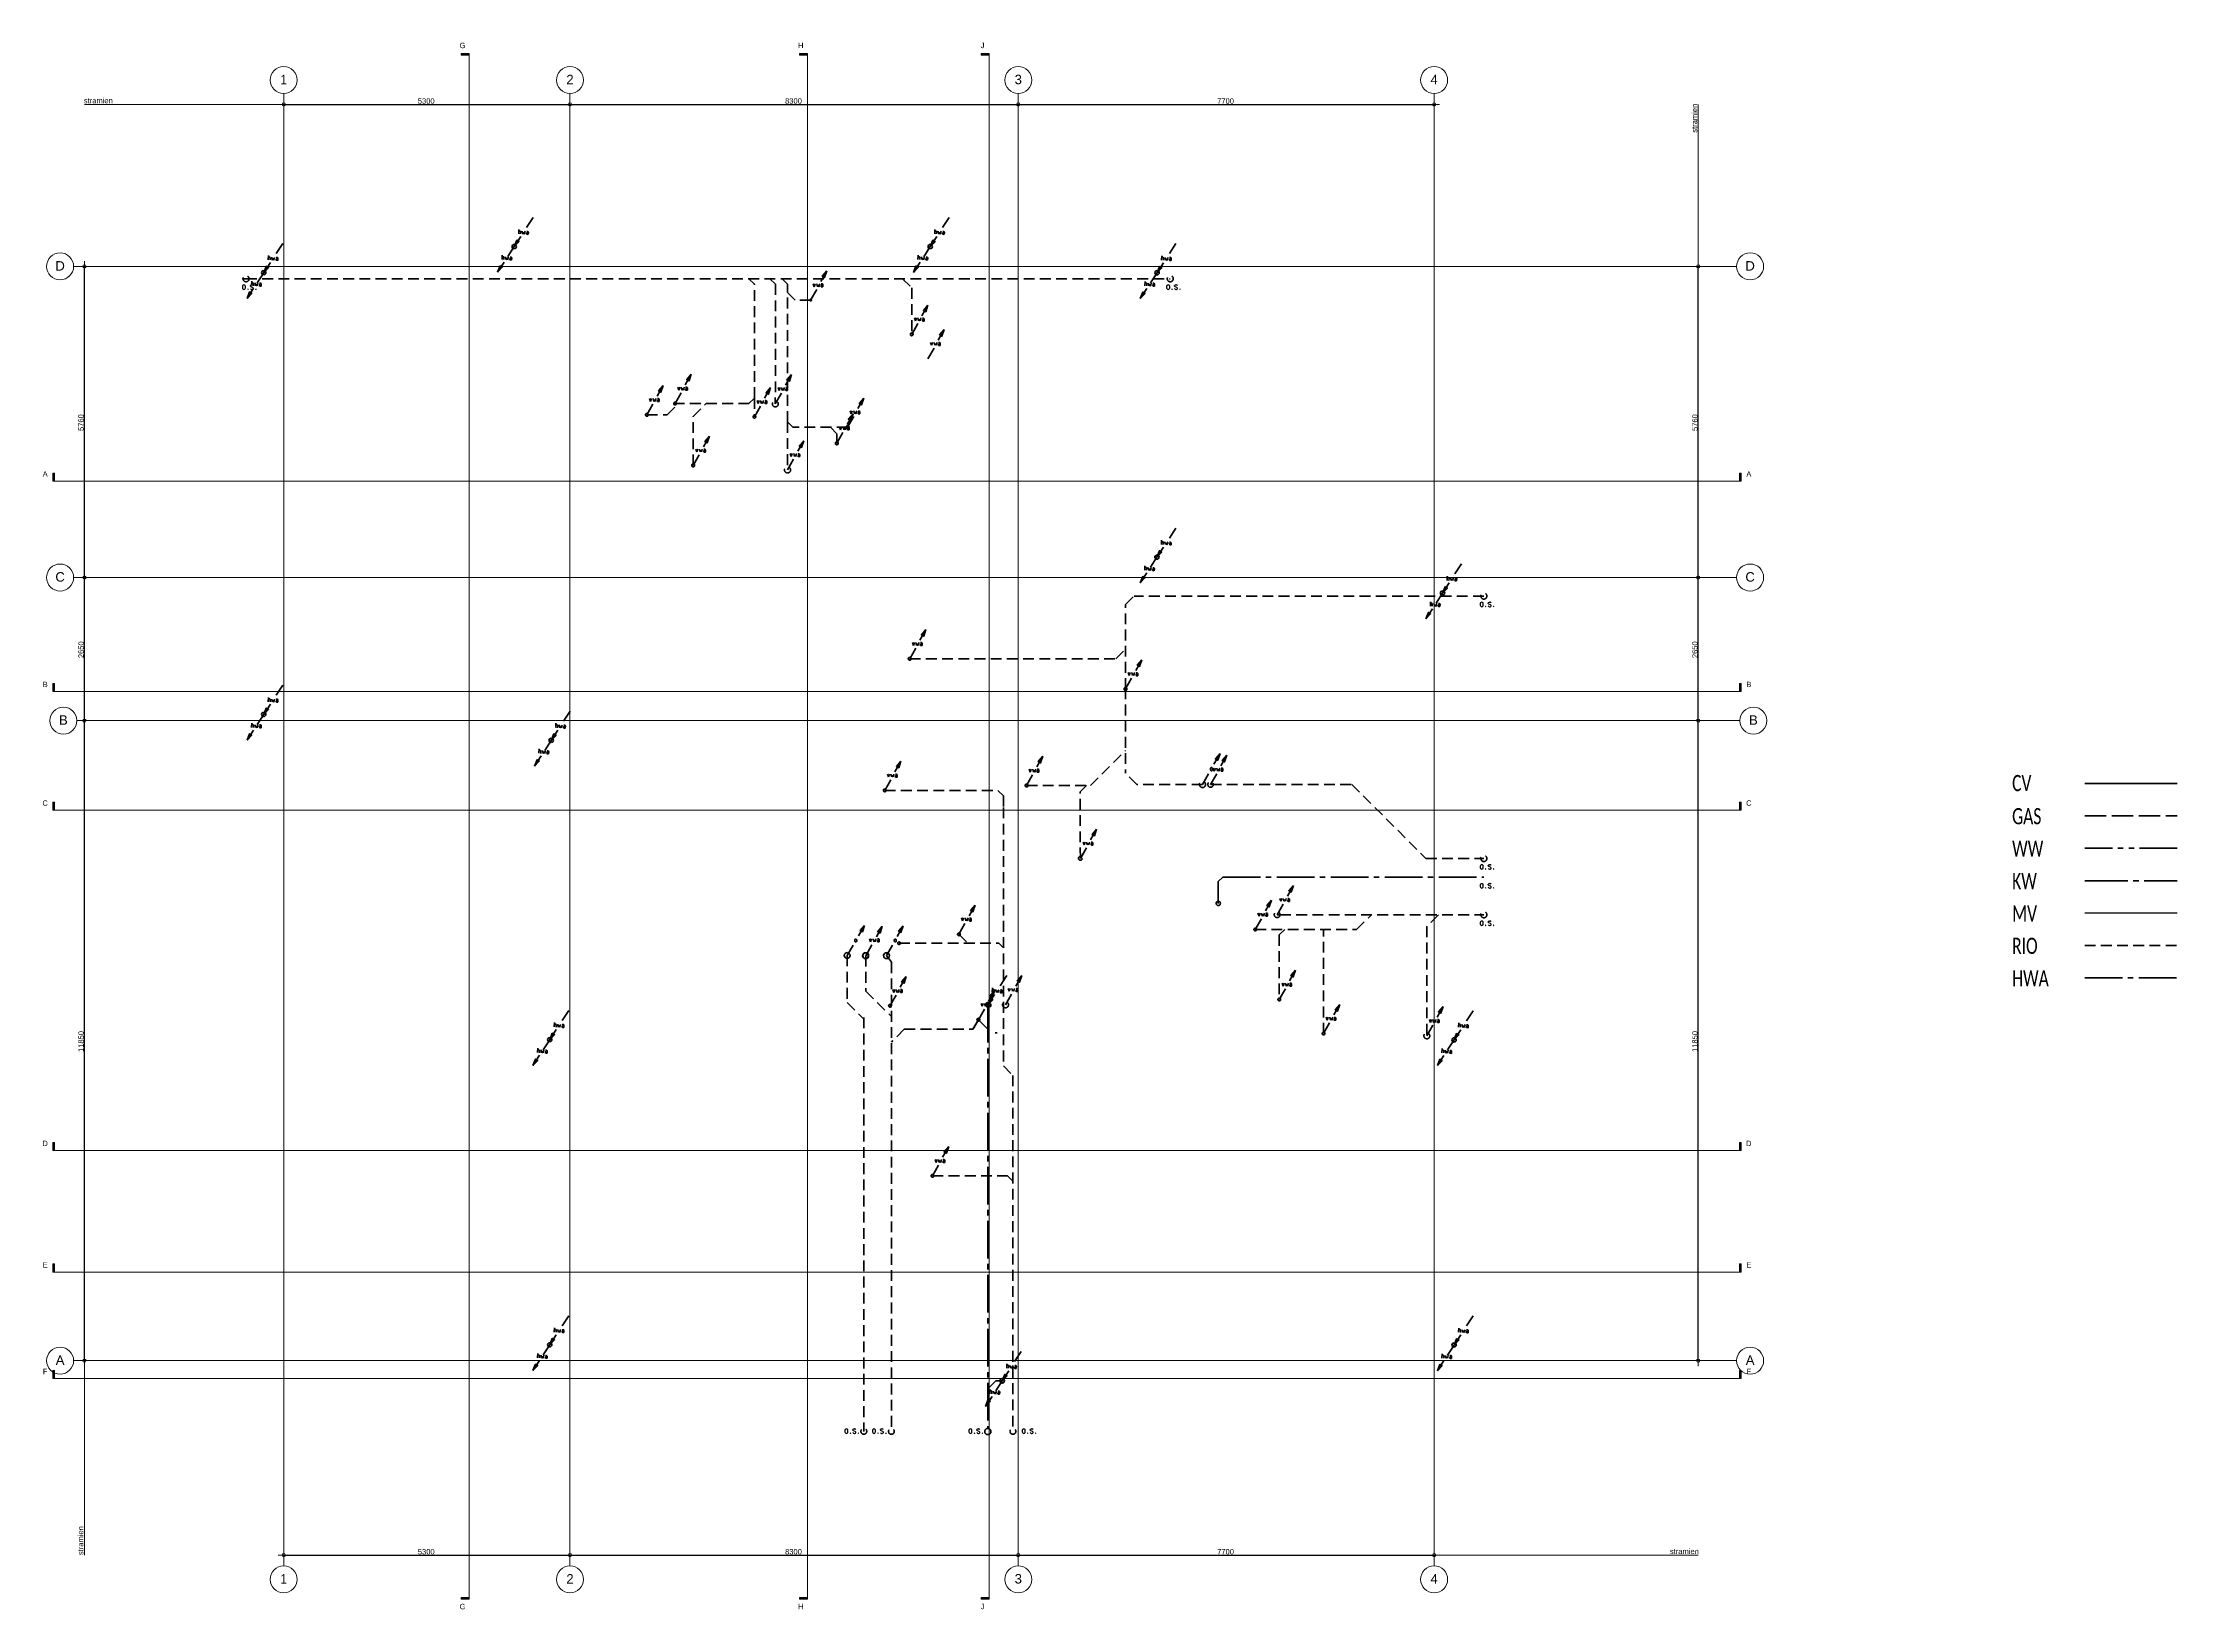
# Model space of a CAD drawing. Header units: metres. Extents: x -4.5 to 35.1, y -3.6 to 25.4.
import ezdxf

# ---------------------------------------------------------------- set-up
doc = ezdxf.new("R2010")
doc.units = ezdxf.units.M
doc.header["$PDMODE"] = 65
for name, pattern in [('ACAD_ISO14W100_S12', [0.9, 0.7, -0.1, 0, 0, 0, 0, 0, -0.1]), ('GETRENNT2_S6', [1.2, 0.7, -0.1, 0.1, -0.1, 0.1, -0.1]), ('STRICHLINIE2_S3', [0.5, 0.4, -0.1]), ('STRICHPUNKT2_S5', [1.1, 0.8, -0.1, 0.1, -0.1]), ('VERDECKT2_S2', [0.27, 0.2, -0.07])]:
    doc.linetypes.add(name, pattern=pattern)
for name, color, linetype, lineweight in [('Algemeen', 7, 'Continuous', 25), ('New_A Stramien', 7, 'Continuous', 13), ('Standard', 7, 'Continuous', 25)]:
    doc.layers.add(name, color=color, linetype=linetype, lineweight=lineweight)
doc.styles.add('ARIAL', font='ARIAL.TTF')
doc.styles.add('Calibri', font='Calibri')
doc.dimstyles.new('_DIMSTYLE_2', dxfattribs={"dimtxt": 0.1, "dimasz": 0.2, "dimexe": 0, "dimexo": 0, "dimgap": 0.05, "dimtad": 2, "dimdec": 0, "dimlfac": 1000, "dimrnd": 1, "dimdsep": 46, "dimtxsty": 'ARIAL', "dimblk1": 'ALL_ML_KREIS', "dimblk2": 'ALL_ML_KREIS', "dimsah": 1, "dimcen": 0, "dimclrd": 9, "dimclre": 9, "dimclrt": 9, "dimadec": 0, "dimazin": 0, "dimtfac": 1, "dimtdec": 0, "dimtix": 1, "dimtmove": 2, "dimatfit": 3, "dimfxl": 0, "dimtzin": 0, "dimlwd": 0, "dimlwe": 13, "dimarcsym": 0})
doc.dimstyles.new('_DIMSTYLE_3', dxfattribs={"dimtxt": 0.1, "dimasz": 0.2, "dimexe": 0, "dimexo": 0, "dimgap": 0.05, "dimtad": 2, "dimdec": 0, "dimlfac": 1000, "dimrnd": 1, "dimdsep": 46, "dimtxsty": 'ARIAL', "dimblk1": 'ALL_ML_KREIS', "dimblk2": 'ALL_ML_KREIS', "dimsah": 1, "dimcen": 0, "dimclrd": 9, "dimclre": 9, "dimclrt": 9, "dimadec": 0, "dimazin": 0, "dimtfac": 1, "dimtdec": 0, "dimtix": 1, "dimtmove": 2, "dimatfit": 3, "dimfxl": 0, "dimtzin": 0, "dimlwd": 0, "dimlwe": 13, "dimarcsym": 0})

# ---------------------------------------------------------------- blocks, each defined once
blk = doc.blocks.new('COMPLEXOBJECT_0')
at = {"layer": 'Standard', "color": 252, "linetype": 'Continuous', "lineweight": 13, "char_height": 0.175, "width": 0.26487, "attachment_point": 5, "style": 'ARIAL'}
for insert in [(-4.14, 21.27), (27.15, 21.27)]:
    blk.add_mtext('\\W0.99;D', dxfattribs=dict(at, insert=insert))
blk = doc.blocks.new('ALL_ML_KREIS')
at = {"color": 0, "linetype": 'ByBlock', "lineweight": -2}
for p, q in [((-1, 0), (0.5, 0)), ((0, -0.5), (0, 0.5))]:
    blk.add_line(p, q, dxfattribs=at)
blk.add_circle((0, 0), 0.15, dxfattribs=at)
blk = doc.blocks.new('*D5')
at = {"layer": 'DEFPOINTS', "color": 252, "linetype": 'Continuous', "lineweight": 13}
for p in [(0, 24.26), (0, 24.26), (5.3, 24.26)]:
    blk.add_point(p, dxfattribs=at)
at = {"layer": 'Standard', "color": 9, "linetype": 'Continuous', "lineweight": -2}
for p, q in [((0, 24.26), (0, 24.26)), ((5.3, 24.26), (5.3, 24.26))]:
    blk.add_line(p, q, dxfattribs=at)
at = {"layer": 'Standard', "color": 252, "linetype": 'Continuous', "lineweight": -2}
blk.add_line((0, 24.26), (5.3, 24.26), dxfattribs=at)
at = {"layer": 'Standard', "color": 9, "linetype": 'Continuous', "lineweight": 13, "xscale": 0.2, "yscale": 0.2, "zscale": 0.2, "rotation": 180}
blk.add_blockref('ALL_ML_KREIS', (0, 24.26), dxfattribs=at)
at = {"layer": 'Standard', "color": 9, "linetype": 'Continuous', "lineweight": 13, "xscale": 0.2, "yscale": 0.2, "zscale": 0.2}
blk.add_blockref('ALL_ML_KREIS', (5.3, 24.26), dxfattribs=at)
at = {"layer": 'Standard', "color": 9, "linetype": 'Continuous', "lineweight": 13, "insert": (2.638, 24.322), "char_height": 0.1, "width": 0.4, "attachment_point": 5, "style": 'ARIAL'}
blk.add_mtext('\\A1;{5300}', dxfattribs=at)
blk = doc.blocks.new('*D6')
at = {"layer": 'DEFPOINTS', "color": 252, "linetype": 'Continuous', "lineweight": 13}
for p in [(5.3, 24.26), (5.3, 24.26), (13.6, 24.26)]:
    blk.add_point(p, dxfattribs=at)
at = {"layer": 'Standard', "color": 9, "linetype": 'Continuous', "lineweight": -2}
for p, q in [((5.3, 24.26), (5.3, 24.26)), ((13.6, 24.26), (13.6, 24.26))]:
    blk.add_line(p, q, dxfattribs=at)
at = {"layer": 'Standard', "color": 252, "linetype": 'Continuous', "lineweight": -2}
blk.add_line((5.3, 24.26), (13.6, 24.26), dxfattribs=at)
at = {"layer": 'Standard', "color": 9, "linetype": 'Continuous', "lineweight": 13, "xscale": 0.2, "yscale": 0.2, "zscale": 0.2, "rotation": 180}
blk.add_blockref('ALL_ML_KREIS', (5.3, 24.26), dxfattribs=at)
at = {"layer": 'Standard', "color": 9, "linetype": 'Continuous', "lineweight": 13, "xscale": 0.2, "yscale": 0.2, "zscale": 0.2}
blk.add_blockref('ALL_ML_KREIS', (13.6, 24.26), dxfattribs=at)
at = {"layer": 'Standard', "color": 9, "linetype": 'Continuous', "lineweight": 13, "insert": (9.438, 24.322), "char_height": 0.1, "width": 0.4, "attachment_point": 5, "style": 'ARIAL'}
blk.add_mtext('\\A1;{8300}', dxfattribs=at)
blk = doc.blocks.new('*D7')
at = {"layer": 'DEFPOINTS', "color": 252, "linetype": 'Continuous', "lineweight": 13}
for p in [(13.6, 24.26), (13.6, 24.26), (21.3, 24.26)]:
    blk.add_point(p, dxfattribs=at)
at = {"layer": 'Standard', "color": 9, "linetype": 'Continuous', "lineweight": -2}
for p, q in [((13.6, 24.26), (13.6, 24.26)), ((21.3, 24.26), (21.3, 24.26))]:
    blk.add_line(p, q, dxfattribs=at)
at = {"layer": 'Standard', "color": 252, "linetype": 'Continuous', "lineweight": -2}
blk.add_line((13.6, 24.26), (21.3, 24.26), dxfattribs=at)
at = {"layer": 'Standard', "color": 9, "linetype": 'Continuous', "lineweight": 13, "xscale": 0.2, "yscale": 0.2, "zscale": 0.2, "rotation": 180}
blk.add_blockref('ALL_ML_KREIS', (13.6, 24.26), dxfattribs=at)
at = {"layer": 'Standard', "color": 9, "linetype": 'Continuous', "lineweight": 13, "xscale": 0.2, "yscale": 0.2, "zscale": 0.2}
blk.add_blockref('ALL_ML_KREIS', (21.3, 24.26), dxfattribs=at)
at = {"layer": 'Standard', "color": 9, "linetype": 'Continuous', "lineweight": 13, "insert": (17.438, 24.322), "char_height": 0.1, "width": 0.4, "attachment_point": 5, "style": 'ARIAL'}
blk.add_mtext('\\A1;{7700}', dxfattribs=at)
blk = doc.blocks.new('*D8')
at = {"layer": 'DEFPOINTS', "color": 252, "linetype": 'Continuous', "lineweight": 13}
for p in [(-3.69, 21.26), (-3.69, 15.5), (-3.69, 15.5)]:
    blk.add_point(p, dxfattribs=at)
at = {"layer": 'Standard', "color": 9, "linetype": 'Continuous', "lineweight": -2}
for p, q in [((-3.69, 21.26), (-3.69, 21.26)), ((-3.69, 15.5), (-3.69, 15.5))]:
    blk.add_line(p, q, dxfattribs=at)
at = {"layer": 'Standard', "color": 252, "linetype": 'Continuous', "lineweight": -2}
blk.add_line((-3.69, 15.5), (-3.69, 21.26), dxfattribs=at)
at = {"layer": 'Standard', "color": 9, "linetype": 'Continuous', "lineweight": 13, "xscale": 0.2, "yscale": 0.2, "zscale": 0.2}
for p, rotation in [((-3.69, 21.26), 90), ((-3.69, 15.5), -90.00000000000001)]:
    blk.add_blockref('ALL_ML_KREIS', p, dxfattribs=dict(at, rotation=rotation))
at = {"layer": 'Standard', "color": 9, "linetype": 'Continuous', "lineweight": 13, "insert": (-3.752, 18.368), "char_height": 0.1, "width": 0.4, "attachment_point": 5, "rotation": 90, "style": 'ARIAL'}
blk.add_mtext('\\A1;{5760}', dxfattribs=at)
blk = doc.blocks.new('*D9')
at = {"layer": 'DEFPOINTS', "color": 252, "linetype": 'Continuous', "lineweight": 13}
for p in [(26.19, 21.26), (26.19, 15.5), (26.19, 15.5)]:
    blk.add_point(p, dxfattribs=at)
at = {"layer": 'Standard', "color": 9, "linetype": 'Continuous', "lineweight": -2}
for p, q in [((26.19, 21.26), (26.19, 21.26)), ((26.19, 15.5), (26.19, 15.5))]:
    blk.add_line(p, q, dxfattribs=at)
at = {"layer": 'Standard', "color": 252, "linetype": 'Continuous', "lineweight": -2}
blk.add_line((26.19, 15.5), (26.19, 21.26), dxfattribs=at)
at = {"layer": 'Standard', "color": 9, "linetype": 'Continuous', "lineweight": 13, "xscale": 0.2, "yscale": 0.2, "zscale": 0.2}
for p, rotation in [((26.19, 21.26), 90), ((26.19, 15.5), -90.00000000000001)]:
    blk.add_blockref('ALL_ML_KREIS', p, dxfattribs=dict(at, rotation=rotation))
at = {"layer": 'Standard', "color": 9, "linetype": 'Continuous', "lineweight": 13, "insert": (26.128, 18.368), "char_height": 0.1, "width": 0.4, "attachment_point": 5, "rotation": 90, "style": 'ARIAL'}
blk.add_mtext('\\A1;{5760}', dxfattribs=at)
blk = doc.blocks.new('NSY101')
at = {"color": 0, "linetype": 'ByBlock', "lineweight": -2}
blk.add_circle((0, 0), 0.05, dxfattribs=at)
blk = doc.blocks.new('COMPLEXOBJECT_1')
at = {"layer": 'Standard', "color": 252, "linetype": 'Continuous', "lineweight": 13, "char_height": 0.175, "width": 0.21605, "attachment_point": 5, "style": 'ARIAL'}
for insert in [(0, 24.72), (0, -3.04)]:
    blk.add_mtext('\\W0.90;1', dxfattribs=dict(at, insert=insert))
blk = doc.blocks.new('*D11')
at = {"layer": 'DEFPOINTS', "color": 252, "linetype": 'Continuous', "lineweight": 13}
for p in [(0, -2.6), (0, -2.6), (5.3, -2.6)]:
    blk.add_point(p, dxfattribs=at)
at = {"layer": 'Standard', "color": 9, "linetype": 'Continuous', "lineweight": -2}
for p, q in [((0, -2.6), (0, -2.6)), ((5.3, -2.6), (5.3, -2.6))]:
    blk.add_line(p, q, dxfattribs=at)
at = {"layer": 'Standard', "color": 252, "linetype": 'Continuous', "lineweight": -2}
blk.add_line((0, -2.6), (5.3, -2.6), dxfattribs=at)
at = {"layer": 'Standard', "color": 9, "linetype": 'Continuous', "lineweight": 13, "xscale": 0.2, "yscale": 0.2, "zscale": 0.2, "rotation": 180}
blk.add_blockref('ALL_ML_KREIS', (0, -2.6), dxfattribs=at)
at = {"layer": 'Standard', "color": 9, "linetype": 'Continuous', "lineweight": 13, "xscale": 0.2, "yscale": 0.2, "zscale": 0.2}
blk.add_blockref('ALL_ML_KREIS', (5.3, -2.6), dxfattribs=at)
at = {"layer": 'Standard', "color": 9, "linetype": 'Continuous', "lineweight": 13, "insert": (2.638, -2.538), "char_height": 0.1, "width": 0.4, "attachment_point": 5, "style": 'ARIAL'}
blk.add_mtext('\\A1;{5300}', dxfattribs=at)
blk = doc.blocks.new('*D12')
at = {"layer": 'DEFPOINTS', "color": 252, "linetype": 'Continuous', "lineweight": 13}
for p in [(0, 24.26), (0, 24.26), (5.3, 24.26)]:
    blk.add_point(p, dxfattribs=at)
at = {"layer": 'Standard', "color": 9, "linetype": 'Continuous', "lineweight": -2}
for p, q in [((0, 24.26), (0, 24.26)), ((5.3, 24.26), (5.3, 24.26))]:
    blk.add_line(p, q, dxfattribs=at)
at = {"layer": 'Standard', "color": 252, "linetype": 'Continuous', "lineweight": -2}
blk.add_line((0, 24.26), (5.3, 24.26), dxfattribs=at)
at = {"layer": 'Standard', "color": 9, "linetype": 'Continuous', "lineweight": 13, "xscale": 0.2, "yscale": 0.2, "zscale": 0.2, "rotation": 180}
blk.add_blockref('ALL_ML_KREIS', (0, 24.26), dxfattribs=at)
at = {"layer": 'Standard', "color": 9, "linetype": 'Continuous', "lineweight": 13, "xscale": 0.2, "yscale": 0.2, "zscale": 0.2}
blk.add_blockref('ALL_ML_KREIS', (5.3, 24.26), dxfattribs=at)
at = {"layer": 'Standard', "color": 9, "linetype": 'Continuous', "lineweight": 13, "insert": (2.638, 24.322), "char_height": 0.1, "width": 0.4, "attachment_point": 5, "style": 'ARIAL'}
blk.add_mtext('\\A1;{5300}', dxfattribs=at)
blk = doc.blocks.new('*D13')
at = {"layer": 'DEFPOINTS', "color": 252, "linetype": 'Continuous', "lineweight": 13}
for p in [(-3.69, 12.85), (-3.69, 1), (-3.69, 1)]:
    blk.add_point(p, dxfattribs=at)
at = {"layer": 'Standard', "color": 9, "linetype": 'Continuous', "lineweight": -2}
for p, q in [((-3.69, 12.85), (-3.69, 12.85)), ((-3.69, 1), (-3.69, 1))]:
    blk.add_line(p, q, dxfattribs=at)
at = {"layer": 'Standard', "color": 252, "linetype": 'Continuous', "lineweight": -2}
blk.add_line((-3.69, 1), (-3.69, 12.85), dxfattribs=at)
at = {"layer": 'Standard', "color": 9, "linetype": 'Continuous', "lineweight": 13, "xscale": 0.2, "yscale": 0.2, "zscale": 0.2}
for p, rotation in [((-3.69, 12.85), 90), ((-3.69, 1), -90.00000000000001)]:
    blk.add_blockref('ALL_ML_KREIS', p, dxfattribs=dict(at, rotation=rotation))
at = {"layer": 'Standard', "color": 9, "linetype": 'Continuous', "lineweight": 13, "insert": (-3.752, 6.909), "char_height": 0.1, "width": 0.5, "attachment_point": 5, "rotation": 90, "style": 'ARIAL'}
blk.add_mtext('\\A1;{11850}', dxfattribs=at)
blk = doc.blocks.new('*D14')
at = {"layer": 'DEFPOINTS', "color": 252, "linetype": 'Continuous', "lineweight": 13}
for p in [(-3.69, 15.5), (-3.69, 12.85), (-3.69, 12.85)]:
    blk.add_point(p, dxfattribs=at)
at = {"layer": 'Standard', "color": 9, "linetype": 'Continuous', "lineweight": -2}
for p, q in [((-3.69, 15.5), (-3.69, 15.5)), ((-3.69, 12.85), (-3.69, 12.85))]:
    blk.add_line(p, q, dxfattribs=at)
at = {"layer": 'Standard', "color": 252, "linetype": 'Continuous', "lineweight": -2}
blk.add_line((-3.69, 12.85), (-3.69, 15.5), dxfattribs=at)
at = {"layer": 'Standard', "color": 9, "linetype": 'Continuous', "lineweight": 13, "xscale": 0.2, "yscale": 0.2, "zscale": 0.2}
for p, rotation in [((-3.69, 15.5), 90), ((-3.69, 12.85), -90.00000000000001)]:
    blk.add_blockref('ALL_ML_KREIS', p, dxfattribs=dict(at, rotation=rotation))
at = {"layer": 'Standard', "color": 9, "linetype": 'Continuous', "lineweight": 13, "insert": (-3.752, 14.163), "char_height": 0.1, "width": 0.4, "attachment_point": 5, "rotation": 90, "style": 'ARIAL'}
blk.add_mtext('\\A1;{2650}', dxfattribs=at)
blk = doc.blocks.new('*D15')
at = {"layer": 'DEFPOINTS', "color": 252, "linetype": 'Continuous', "lineweight": 13}
for p in [(-3.69, 21.26), (-3.69, 15.5), (-3.69, 15.5)]:
    blk.add_point(p, dxfattribs=at)
at = {"layer": 'Standard', "color": 9, "linetype": 'Continuous', "lineweight": -2}
for p, q in [((-3.69, 21.26), (-3.69, 21.26)), ((-3.69, 15.5), (-3.69, 15.5))]:
    blk.add_line(p, q, dxfattribs=at)
at = {"layer": 'Standard', "color": 252, "linetype": 'Continuous', "lineweight": -2}
blk.add_line((-3.69, 15.5), (-3.69, 21.26), dxfattribs=at)
at = {"layer": 'Standard', "color": 9, "linetype": 'Continuous', "lineweight": 13, "xscale": 0.2, "yscale": 0.2, "zscale": 0.2}
for p, rotation in [((-3.69, 21.26), 90), ((-3.69, 15.5), -90.00000000000001)]:
    blk.add_blockref('ALL_ML_KREIS', p, dxfattribs=dict(at, rotation=rotation))
at = {"layer": 'Standard', "color": 9, "linetype": 'Continuous', "lineweight": 13, "insert": (-3.752, 18.368), "char_height": 0.1, "width": 0.4, "attachment_point": 5, "rotation": 90, "style": 'ARIAL'}
blk.add_mtext('\\A1;{5760}', dxfattribs=at)
blk = doc.blocks.new('*D16')
at = {"layer": 'DEFPOINTS', "color": 252, "linetype": 'Continuous', "lineweight": 13}
for p in [(0, -2.6), (0, -2.6), (5.3, -2.6)]:
    blk.add_point(p, dxfattribs=at)
at = {"layer": 'Standard', "color": 9, "linetype": 'Continuous', "lineweight": -2}
for p, q in [((0, -2.6), (0, -2.6)), ((5.3, -2.6), (5.3, -2.6))]:
    blk.add_line(p, q, dxfattribs=at)
at = {"layer": 'Standard', "color": 252, "linetype": 'Continuous', "lineweight": -2}
blk.add_line((0, -2.6), (5.3, -2.6), dxfattribs=at)
at = {"layer": 'Standard', "color": 9, "linetype": 'Continuous', "lineweight": 13, "xscale": 0.2, "yscale": 0.2, "zscale": 0.2, "rotation": 180}
blk.add_blockref('ALL_ML_KREIS', (0, -2.6), dxfattribs=at)
at = {"layer": 'Standard', "color": 9, "linetype": 'Continuous', "lineweight": 13, "xscale": 0.2, "yscale": 0.2, "zscale": 0.2}
blk.add_blockref('ALL_ML_KREIS', (5.3, -2.6), dxfattribs=at)
at = {"layer": 'Standard', "color": 9, "linetype": 'Continuous', "lineweight": 13, "insert": (2.638, -2.538), "char_height": 0.1, "width": 0.4, "attachment_point": 5, "style": 'ARIAL'}
blk.add_mtext('\\A1;{5300}', dxfattribs=at)
blk = doc.blocks.new('*D17')
at = {"layer": 'DEFPOINTS', "color": 252, "linetype": 'Continuous', "lineweight": 13}
for p in [(5.3, -2.6), (5.3, -2.6), (13.6, -2.6)]:
    blk.add_point(p, dxfattribs=at)
at = {"layer": 'Standard', "color": 9, "linetype": 'Continuous', "lineweight": -2}
for p, q in [((5.3, -2.6), (5.3, -2.6)), ((13.6, -2.6), (13.6, -2.6))]:
    blk.add_line(p, q, dxfattribs=at)
at = {"layer": 'Standard', "color": 252, "linetype": 'Continuous', "lineweight": -2}
blk.add_line((5.3, -2.6), (13.6, -2.6), dxfattribs=at)
at = {"layer": 'Standard', "color": 9, "linetype": 'Continuous', "lineweight": 13, "xscale": 0.2, "yscale": 0.2, "zscale": 0.2, "rotation": 180}
blk.add_blockref('ALL_ML_KREIS', (5.3, -2.6), dxfattribs=at)
at = {"layer": 'Standard', "color": 9, "linetype": 'Continuous', "lineweight": 13, "xscale": 0.2, "yscale": 0.2, "zscale": 0.2}
blk.add_blockref('ALL_ML_KREIS', (13.6, -2.6), dxfattribs=at)
at = {"layer": 'Standard', "color": 9, "linetype": 'Continuous', "lineweight": 13, "insert": (9.438, -2.538), "char_height": 0.1, "width": 0.4, "attachment_point": 5, "style": 'ARIAL'}
blk.add_mtext('\\A1;{8300}', dxfattribs=at)
blk = doc.blocks.new('*D18')
at = {"layer": 'DEFPOINTS', "color": 252, "linetype": 'Continuous', "lineweight": 13}
for p in [(13.6, -2.6), (13.6, -2.6), (21.3, -2.6)]:
    blk.add_point(p, dxfattribs=at)
at = {"layer": 'Standard', "color": 9, "linetype": 'Continuous', "lineweight": -2}
for p, q in [((13.6, -2.6), (13.6, -2.6)), ((21.3, -2.6), (21.3, -2.6))]:
    blk.add_line(p, q, dxfattribs=at)
at = {"layer": 'Standard', "color": 252, "linetype": 'Continuous', "lineweight": -2}
blk.add_line((13.6, -2.6), (21.3, -2.6), dxfattribs=at)
at = {"layer": 'Standard', "color": 9, "linetype": 'Continuous', "lineweight": 13, "xscale": 0.2, "yscale": 0.2, "zscale": 0.2, "rotation": 180}
blk.add_blockref('ALL_ML_KREIS', (13.6, -2.6), dxfattribs=at)
at = {"layer": 'Standard', "color": 9, "linetype": 'Continuous', "lineweight": 13, "xscale": 0.2, "yscale": 0.2, "zscale": 0.2}
blk.add_blockref('ALL_ML_KREIS', (21.3, -2.6), dxfattribs=at)
at = {"layer": 'Standard', "color": 9, "linetype": 'Continuous', "lineweight": 13, "insert": (17.438, -2.538), "char_height": 0.1, "width": 0.4, "attachment_point": 5, "style": 'ARIAL'}
blk.add_mtext('\\A1;{7700}', dxfattribs=at)
blk = doc.blocks.new('*D19')
at = {"layer": 'DEFPOINTS', "color": 252, "linetype": 'Continuous', "lineweight": 13}
for p in [(26.19, 12.85), (26.19, 1), (26.19, 1)]:
    blk.add_point(p, dxfattribs=at)
at = {"layer": 'Standard', "color": 9, "linetype": 'Continuous', "lineweight": -2}
for p, q in [((26.19, 12.85), (26.19, 12.85)), ((26.19, 1), (26.19, 1))]:
    blk.add_line(p, q, dxfattribs=at)
at = {"layer": 'Standard', "color": 252, "linetype": 'Continuous', "lineweight": -2}
blk.add_line((26.19, 1), (26.19, 12.85), dxfattribs=at)
at = {"layer": 'Standard', "color": 9, "linetype": 'Continuous', "lineweight": 13, "xscale": 0.2, "yscale": 0.2, "zscale": 0.2}
for p, rotation in [((26.19, 12.85), 90), ((26.19, 1), -90.00000000000001)]:
    blk.add_blockref('ALL_ML_KREIS', p, dxfattribs=dict(at, rotation=rotation))
at = {"layer": 'Standard', "color": 9, "linetype": 'Continuous', "lineweight": 13, "insert": (26.128, 6.909), "char_height": 0.1, "width": 0.5, "attachment_point": 5, "rotation": 90, "style": 'ARIAL'}
blk.add_mtext('\\A1;{11850}', dxfattribs=at)
blk = doc.blocks.new('*D20')
at = {"layer": 'DEFPOINTS', "color": 252, "linetype": 'Continuous', "lineweight": 13}
for p in [(26.19, 15.5), (26.19, 12.85), (26.19, 12.85)]:
    blk.add_point(p, dxfattribs=at)
at = {"layer": 'Standard', "color": 9, "linetype": 'Continuous', "lineweight": -2}
for p, q in [((26.19, 15.5), (26.19, 15.5)), ((26.19, 12.85), (26.19, 12.85))]:
    blk.add_line(p, q, dxfattribs=at)
at = {"layer": 'Standard', "color": 252, "linetype": 'Continuous', "lineweight": -2}
blk.add_line((26.19, 12.85), (26.19, 15.5), dxfattribs=at)
at = {"layer": 'Standard', "color": 9, "linetype": 'Continuous', "lineweight": 13, "xscale": 0.2, "yscale": 0.2, "zscale": 0.2}
for p, rotation in [((26.19, 15.5), 90), ((26.19, 12.85), -90.00000000000001)]:
    blk.add_blockref('ALL_ML_KREIS', p, dxfattribs=dict(at, rotation=rotation))
at = {"layer": 'Standard', "color": 9, "linetype": 'Continuous', "lineweight": 13, "insert": (26.128, 14.163), "char_height": 0.1, "width": 0.4, "attachment_point": 5, "rotation": 90, "style": 'ARIAL'}
blk.add_mtext('\\A1;{2650}', dxfattribs=at)
blk = doc.blocks.new('*D21')
at = {"layer": 'DEFPOINTS', "color": 252, "linetype": 'Continuous', "lineweight": 13}
for p in [(26.19, 21.26), (26.19, 15.5), (26.19, 15.5)]:
    blk.add_point(p, dxfattribs=at)
at = {"layer": 'Standard', "color": 9, "linetype": 'Continuous', "lineweight": -2}
for p, q in [((26.19, 21.26), (26.19, 21.26)), ((26.19, 15.5), (26.19, 15.5))]:
    blk.add_line(p, q, dxfattribs=at)
at = {"layer": 'Standard', "color": 252, "linetype": 'Continuous', "lineweight": -2}
blk.add_line((26.19, 15.5), (26.19, 21.26), dxfattribs=at)
at = {"layer": 'Standard', "color": 9, "linetype": 'Continuous', "lineweight": 13, "xscale": 0.2, "yscale": 0.2, "zscale": 0.2}
for p, rotation in [((26.19, 21.26), 90), ((26.19, 15.5), -90.00000000000001)]:
    blk.add_blockref('ALL_ML_KREIS', p, dxfattribs=dict(at, rotation=rotation))
at = {"layer": 'Standard', "color": 9, "linetype": 'Continuous', "lineweight": 13, "insert": (26.128, 18.368), "char_height": 0.1, "width": 0.4, "attachment_point": 5, "rotation": 90, "style": 'ARIAL'}
blk.add_mtext('\\A1;{5760}', dxfattribs=at)
blk = doc.blocks.new('COMPLEXOBJECT_2')
at = {"layer": 'Standard', "color": 252, "linetype": 'Continuous', "lineweight": 13, "char_height": 0.175, "width": 0.22374, "attachment_point": 5, "style": 'ARIAL'}
for insert in [(5.3, 24.72), (5.3, -3.04)]:
    blk.add_mtext('\\W0.99;2', dxfattribs=dict(at, insert=insert))
blk = doc.blocks.new('COMPLEXOBJECT_3')
at = {"layer": 'Standard', "color": 252, "linetype": 'Continuous', "lineweight": 13, "char_height": 0.175, "width": 0.22374, "attachment_point": 5, "style": 'ARIAL'}
for insert in [(13.6, 24.72), (13.6, -3.04)]:
    blk.add_mtext('\\W0.99;3', dxfattribs=dict(at, insert=insert))
blk = doc.blocks.new('COMPLEXOBJECT_4')
at = {"layer": 'Standard', "color": 252, "linetype": 'Continuous', "lineweight": 13, "char_height": 0.175, "width": 0.22374, "attachment_point": 5, "style": 'ARIAL'}
for insert in [(21.3, 24.72), (21.3, -3.04)]:
    blk.add_mtext('\\W0.99;4', dxfattribs=dict(at, insert=insert))
blk = doc.blocks.new('COMPLEXOBJECT_5')
at = {"layer": 'Standard', "color": 252, "linetype": 'Continuous', "lineweight": 13, "char_height": 0.175, "width": 0.26487, "attachment_point": 5, "style": 'ARIAL'}
for insert in [(-4.14, 15.51), (27.15, 15.51)]:
    blk.add_mtext('\\W0.99;C', dxfattribs=dict(at, insert=insert))
blk = doc.blocks.new('COMPLEXOBJECT_6')
at = {"layer": 'Standard', "color": 252, "linetype": 'Continuous', "lineweight": 13, "char_height": 0.175, "width": 0.24966, "attachment_point": 5, "style": 'ARIAL'}
for insert in [(-4.079, 12.86), (27.211, 12.86)]:
    blk.add_mtext('\\W0.99;B', dxfattribs=dict(at, insert=insert))
blk = doc.blocks.new('COMPLEXOBJECT_7')
at = {"layer": 'Standard', "color": 252, "linetype": 'Continuous', "lineweight": 13, "char_height": 0.175, "width": 0.24966, "attachment_point": 5, "style": 'ARIAL'}
for insert in [(-4.14, 1.01), (27.15, 1.01)]:
    blk.add_mtext('\\W0.99;A', dxfattribs=dict(at, insert=insert))

msp = doc.modelspace()

# ---------------------------------------------------------------- hatches: boundary and pattern name
at = {"layer": 'Standard', "linetype": 'Continuous', "lineweight": 13}
for points in [[(3.4354, 25.1991), (3.2854, 25.1991), (3.2854, 25.1691), (3.4354, 25.1691)], [(3.4354, 25.1991), (3.2854, 25.1991), (3.2854, 25.1691), (3.4354, 25.1691)], [(9.6986, 25.1991), (9.5486, 25.1991), (9.5486, 25.1691), (9.6986, 25.1691)], [(13.0633, 25.1991), (12.9133, 25.1991), (12.9133, 25.1691), (13.0633, 25.1691)], [(-4.2721, 17.284), (-4.2421, 17.284), (-4.2421, 17.434), (-4.2721, 17.434)], [(-4.2721, 17.284), (-4.2421, 17.284), (-4.2421, 17.434), (-4.2721, 17.434)], [(26.9817, 17.284), (26.9817, 17.434), (26.9517, 17.434), (26.9517, 17.284)], [(26.9817, 17.284), (26.9817, 17.434), (26.9517, 17.434), (26.9517, 17.284)], [(-4.2721, 13.3895), (-4.2421, 13.3895), (-4.2421, 13.5395), (-4.2721, 13.5395)], [(26.9817, 13.3895), (26.9817, 13.5395), (26.9517, 13.5395), (26.9517, 13.3895)], [(-4.2721, 11.1917), (-4.2421, 11.1917), (-4.2421, 11.3417), (-4.2721, 11.3417)], [(26.9817, 11.1917), (26.9817, 11.3417), (26.9517, 11.3417), (26.9517, 11.1917)], [(-4.2721, 4.8908), (-4.2421, 4.8908), (-4.2421, 5.0408), (-4.2721, 5.0408)], [(26.9817, 4.8908), (26.9817, 5.0408), (26.9517, 5.0408), (26.9517, 4.8908)], [(-4.2721, 2.6413), (-4.2421, 2.6413), (-4.2421, 2.7913), (-4.2721, 2.7913)], [(26.9817, 2.6413), (26.9817, 2.7913), (26.9517, 2.7913), (26.9517, 2.6413)], [(-4.2721, 0.6673), (-4.2421, 0.6673), (-4.2421, 0.8173), (-4.2721, 0.8173)], [(26.9817, 0.6673), (26.9817, 0.8173), (26.9517, 0.8173), (26.9517, 0.6673)], [(3.4354, -3.4138), (3.4354, -3.3838), (3.2854, -3.3838), (3.2854, -3.4138)], [(3.4354, -3.4138), (3.4354, -3.3838), (3.2854, -3.3838), (3.2854, -3.4138)], [(9.6986, -3.4138), (9.6986, -3.3838), (9.5486, -3.3838), (9.5486, -3.4138)], [(13.0633, -3.4138), (13.0633, -3.3838), (12.9133, -3.3838), (12.9133, -3.4138)]]:
    msp.add_hatch(color=0, dxfattribs=at).paths.add_polyline_path(points)

# ---------------------------------------------------------------- linework, layer by layer
at = {"layer": 'New_A Stramien', "color": 252, "linetype": 'Continuous', "lineweight": 13}
for p, q in [((0, 23.46), (0, 24.46)), ((0, 23.46), (0, 24.46)), ((5.3, 23.46), (5.3, 24.46)), ((13.6, 23.46), (13.6, 24.46)), ((21.3, 23.4554), (21.3, 24.46)), ((0, -1.8), (0, 23.46)), ((0, -1.8), (0, 23.46)), ((0, -1.8), (0, 23.46)), ((5.3, -1.8), (5.3, 23.46)), ((5.3, -1.8), (5.3, 23.46)), ((13.6, -1.8), (13.6, 23.46)), ((13.6, -1.8), (13.6, 23.46)), ((21.3, -1.7955), (21.3, 23.4554)), ((21.3, -1.7955), (21.3, 23.4554)), ((-2.89, 21.26), (-3.89, 21.26)), ((-2.89, 21.26), (-3.89, 21.26)), ((-2.89, 21.26), (25.9, 21.26)), ((-2.89, 21.26), (25.9, 21.26)), ((-2.89, 21.26), (25.9, 21.26)), ((25.9, 21.26), (26.9, 21.26)), ((25.9, 21.26), (26.9, 21.26)), ((-2.89, 15.5), (-3.89, 15.5)), ((-2.89, 15.5), (25.9, 15.5)), ((-2.89, 15.5), (25.9, 15.5)), ((25.9, 15.5), (26.9, 15.5)), ((-2.8287, 12.85), (-3.8287, 12.85)), ((-2.8287, 12.85), (25.9613, 12.85)), ((-2.8287, 12.85), (25.9613, 12.85)), ((25.9613, 12.85), (26.9613, 12.85)), ((-2.89, 1), (-3.89, 1)), ((-2.89, 1), (25.9, 1)), ((-2.89, 1), (25.9, 1)), ((25.9, 1), (26.9, 1)), ((0, -1.8), (0, -2.8)), ((0, -1.8), (0, -2.8)), ((5.3, -1.8), (5.3, -2.8)), ((13.6, -1.8), (13.6, -2.8)), ((21.3, -1.7955), (21.3, -2.8))]:
    msp.add_line(p, q, dxfattribs=at)
for centre, start, end in [((0, 24.71), 90, 270), ((0, 24.71), 90, 270), ((0, 24.71), 270, 90), ((0, 24.71), 270, 90), ((5.3, 24.71), 90, 270), ((5.3, 24.71), 270, 90), ((13.6, 24.71), 90, 270), ((13.6, 24.71), 270, 90), ((21.3, 24.71), 90, 270), ((21.3, 24.71), 270, 90), ((-4.14, 21.26), 0, 180), ((-4.14, 21.26), 0, 180), ((27.15, 21.26), 0, 180), ((27.15, 21.26), 0, 180), ((-4.14, 21.26), 180, 0), ((-4.14, 21.26), 180, 0), ((27.15, 21.26), 180, 0), ((27.15, 21.26), 180, 0), ((-4.14, 15.5), 0, 180), ((-4.14, 15.5), 180, 0), ((27.15, 15.5), 0, 180), ((27.15, 15.5), 180, 0), ((-4.0787, 12.85), 0, 180), ((27.2113, 12.85), 0, 180), ((-4.0787, 12.85), 180, 0), ((27.2113, 12.85), 180, 0), ((-4.14, 1), 0, 180), ((27.15, 1), 0, 180), ((-4.14, 1), 180, 0), ((27.15, 1), 180, 0), ((0, -3.05), 90, 270), ((0, -3.05), 90, 270), ((0, -3.05), 270, 90), ((0, -3.05), 270, 90), ((5.3, -3.05), 90, 270), ((5.3, -3.05), 270, 90), ((13.6, -3.05), 90, 270), ((13.6, -3.05), 270, 90), ((21.3, -3.05), 90, 270), ((21.3, -3.05), 270, 90)]:
    msp.add_arc(centre, 0.25, start, end, dxfattribs=at)
at = {"layer": 'Standard', "color": 252, "linetype": 'Continuous', "lineweight": 13}
for p, q in [((3.2854, 25.1991), (3.4354, 25.1991)), ((3.2854, 25.1691), (3.2854, 25.1991)), ((3.2854, 25.1991), (3.4354, 25.1991)), ((3.2854, 25.1691), (3.2854, 25.1991)), ((3.4354, 25.1691), (3.2854, 25.1691)), ((3.4354, 25.1691), (3.2854, 25.1691)), ((3.4354, 25.1991), (3.4354, 25.1691)), ((3.4354, 25.1991), (3.4354, 24.6891)), ((3.4354, 25.1991), (3.4354, 25.1691)), ((3.4354, 25.1991), (3.4354, 24.6891)), ((3.4354, -3.2638), (3.4354, 25.0491)), ((3.4354, -3.2638), (3.4354, 25.0491)), ((3.4354, -3.2638), (3.4354, 25.0491)), ((9.5486, 25.1991), (9.6986, 25.1991)), ((9.5486, 25.1691), (9.5486, 25.1991)), ((9.6986, 25.1691), (9.5486, 25.1691)), ((9.6986, 25.1991), (9.6986, 25.1691)), ((9.6986, 25.1991), (9.6986, 24.6891)), ((9.6986, -3.2638), (9.6986, 25.0491)), ((9.6986, -3.2638), (9.6986, 25.0491)), ((12.9133, 25.1991), (13.0633, 25.1991)), ((12.9133, 25.1691), (12.9133, 25.1991)), ((13.0633, 25.1691), (12.9133, 25.1691)), ((13.0633, 25.1991), (13.0633, 25.1691)), ((13.0633, 25.1991), (13.0633, 24.6891)), ((13.0633, -3.2638), (13.0633, 25.0491)), ((13.0633, -3.2638), (13.0633, 25.0491)), ((0, 24.26), (-3.69, 24.26)), ((0, 24.26), (-3.69, 24.26)), ((26.19, 21.26), (26.19, 24.26)), ((26.19, 21.26), (26.19, 24.26)), ((-4.2421, 17.434), (-4.2721, 17.434)), ((-4.2721, 17.434), (-4.2721, 17.284)), ((-4.2421, 17.434), (-4.2721, 17.434)), ((-4.2721, 17.434), (-4.2721, 17.284)), ((-4.2421, 17.284), (-4.2421, 17.434)), ((-4.2421, 17.284), (-4.2421, 17.434)), ((26.9517, 17.434), (26.9817, 17.434)), ((26.9517, 17.284), (26.9517, 17.434)), ((26.9517, 17.434), (26.9817, 17.434)), ((26.9517, 17.284), (26.9517, 17.434)), ((26.9817, 17.434), (26.9817, 17.284)), ((26.9817, 17.434), (26.9817, 17.284)), ((-4.2721, 17.284), (-4.2421, 17.284)), ((-4.2721, 17.284), (-3.7621, 17.284)), ((-4.2721, 17.284), (-4.2421, 17.284)), ((-4.2721, 17.284), (-3.7621, 17.284)), ((-4.1221, 17.284), (26.8317, 17.284)), ((-4.1221, 17.284), (26.8317, 17.284)), ((-4.1221, 17.284), (26.8317, 17.284)), ((26.9817, 17.284), (26.4717, 17.284)), ((26.9817, 17.284), (26.4717, 17.284)), ((26.9817, 17.284), (26.9517, 17.284)), ((26.9817, 17.284), (26.9517, 17.284)), ((-4.2421, 13.5395), (-4.2721, 13.5395)), ((-4.2721, 13.5395), (-4.2721, 13.3895)), ((-4.2421, 13.3895), (-4.2421, 13.5395)), ((26.9517, 13.5395), (26.9817, 13.5395)), ((26.9517, 13.3895), (26.9517, 13.5395)), ((26.9817, 13.5395), (26.9817, 13.3895)), ((-4.2721, 13.3895), (-4.2421, 13.3895)), ((-4.2721, 13.3895), (-3.7621, 13.3895)), ((-4.1221, 13.3895), (26.8317, 13.3895)), ((-4.1221, 13.3895), (26.8317, 13.3895)), ((26.9817, 13.3895), (26.4717, 13.3895)), ((26.9817, 13.3895), (26.9517, 13.3895)), ((-4.2421, 11.3417), (-4.2721, 11.3417)), ((-4.2721, 11.3417), (-4.2721, 11.1917)), ((-4.2721, 11.1917), (-4.2421, 11.1917)), ((-4.2721, 11.1917), (-3.7621, 11.1917)), ((-4.2421, 11.1917), (-4.2421, 11.3417)), ((-4.1221, 11.1917), (26.8317, 11.1917)), ((-4.1221, 11.1917), (26.8317, 11.1917)), ((26.9817, 11.1917), (26.4717, 11.1917)), ((26.9517, 11.3417), (26.9817, 11.3417)), ((26.9517, 11.1917), (26.9517, 11.3417)), ((26.9817, 11.1917), (26.9517, 11.1917)), ((26.9817, 11.3417), (26.9817, 11.1917)), ((-4.2421, 5.0408), (-4.2721, 5.0408)), ((-4.2721, 5.0408), (-4.2721, 4.8908)), ((-4.2721, 4.8908), (-4.2421, 4.8908)), ((-4.2721, 4.8908), (-3.7621, 4.8908)), ((-4.2421, 4.8908), (-4.2421, 5.0408)), ((-4.1221, 4.8908), (26.8317, 4.8908)), ((-4.1221, 4.8908), (26.8317, 4.8908)), ((26.9817, 4.8908), (26.4717, 4.8908)), ((26.9517, 5.0408), (26.9817, 5.0408)), ((26.9517, 4.8908), (26.9517, 5.0408)), ((26.9817, 4.8908), (26.9517, 4.8908)), ((26.9817, 5.0408), (26.9817, 4.8908)), ((-4.2421, 2.7913), (-4.2721, 2.7913)), ((-4.2721, 2.7913), (-4.2721, 2.6413)), ((-4.2421, 2.6413), (-4.2421, 2.7913)), ((26.9517, 2.7913), (26.9817, 2.7913)), ((26.9517, 2.6413), (26.9517, 2.7913)), ((26.9817, 2.7913), (26.9817, 2.6413)), ((-4.2721, 2.6413), (-4.2421, 2.6413)), ((-4.2721, 2.6413), (-3.7621, 2.6413)), ((-4.1221, 2.6413), (26.8317, 2.6413)), ((-4.1221, 2.6413), (26.8317, 2.6413)), ((26.9817, 2.6413), (26.4717, 2.6413)), ((26.9817, 2.6413), (26.9517, 2.6413)), ((-4.2421, 0.8173), (-4.2721, 0.8173)), ((-4.2721, 0.8173), (-4.2721, 0.6673)), ((-4.2421, 0.6673), (-4.2421, 0.8173)), ((-3.69, 1), (-3.69, -2.6)), ((-3.69, 1), (-3.69, -2.6)), ((26.9517, 0.8173), (26.9817, 0.8173)), ((26.9517, 0.6673), (26.9517, 0.8173)), ((26.9817, 0.8173), (26.9817, 0.6673)), ((-4.2721, 0.6673), (-4.2421, 0.6673)), ((-4.2721, 0.6673), (-3.7621, 0.6673)), ((-4.1221, 0.6673), (26.8317, 0.6673)), ((-4.1221, 0.6673), (26.8317, 0.6673)), ((26.9817, 0.6673), (26.4717, 0.6673)), ((26.9817, 0.6673), (26.9517, 0.6673)), ((21.3, -2.6), (26.19, -2.6)), ((21.3, -2.6), (26.19, -2.6)), ((3.4354, -3.4138), (3.4354, -2.9038)), ((3.4354, -3.4138), (3.4354, -2.9038)), ((9.6986, -3.4138), (9.6986, -2.9038)), ((13.0633, -3.4138), (13.0633, -2.9038)), ((3.4354, -3.3838), (3.2854, -3.3838)), ((3.2854, -3.3838), (3.2854, -3.4138)), ((3.4354, -3.3838), (3.2854, -3.3838)), ((3.2854, -3.3838), (3.2854, -3.4138)), ((3.2854, -3.4138), (3.4354, -3.4138)), ((3.2854, -3.4138), (3.4354, -3.4138)), ((3.4354, -3.4138), (3.4354, -3.3838)), ((3.4354, -3.4138), (3.4354, -3.3838)), ((9.6986, -3.3838), (9.5486, -3.3838)), ((9.5486, -3.3838), (9.5486, -3.4138)), ((9.5486, -3.4138), (9.6986, -3.4138)), ((9.6986, -3.4138), (9.6986, -3.3838)), ((13.0633, -3.3838), (12.9133, -3.3838)), ((12.9133, -3.3838), (12.9133, -3.4138)), ((12.9133, -3.4138), (13.0633, -3.4138)), ((13.0633, -3.4138), (13.0633, -3.3838))]:
    msp.add_line(p, q, dxfattribs=at)
at = {"layer": 'Standard', "color": 4, "linetype": 'Continuous', "lineweight": 50}
for p, q in [((4.4979, 21.9823), (4.6183, 22.168)), ((12.1995, 21.981), (12.3199, 22.1667)), ((4.2673, 21.6272), (4.3898, 21.8149)), ((4.351, 21.8639), (4.3551, 21.9435)), ((4.353, 21.9169), (4.3734, 21.9149)), ((4.3836, 21.9108), (4.3734, 21.9149)), ((4.3877, 21.8986), (4.3836, 21.9108)), ((4.3877, 21.8986), (4.3857, 21.8619)), ((4.4163, 21.9129), (4.4265, 21.8598)), ((4.4265, 21.8598), (4.4408, 21.8945)), ((4.4408, 21.8945), (4.453, 21.8578)), ((4.453, 21.8578), (4.4694, 21.9108)), ((4.4979, 21.8782), (4.4938, 21.87)), ((4.4938, 21.87), (4.4979, 21.8598)), ((4.5081, 21.8823), (4.4979, 21.8782)), ((4.4979, 21.8598), (4.5061, 21.8557)), ((4.4999, 21.9088), (4.5163, 21.9088)), ((4.5285, 21.8537), (4.5061, 21.8557)), ((4.5081, 21.8823), (4.5306, 21.8802)), ((4.5265, 21.9027), (4.5163, 21.9088)), ((4.5306, 21.8925), (4.5265, 21.9027)), ((4.5306, 21.8925), (4.5285, 21.8537)), ((11.9689, 21.6259), (12.0913, 21.8136)), ((12.0525, 21.8626), (12.0566, 21.9422)), ((12.0546, 21.9156), (12.075, 21.9136)), ((12.0852, 21.9095), (12.075, 21.9136)), ((12.0893, 21.8973), (12.0852, 21.9095)), ((12.0893, 21.8973), (12.0872, 21.8606)), ((12.1178, 21.9116), (12.128, 21.8585)), ((12.128, 21.8585), (12.1423, 21.8932)), ((12.1423, 21.8932), (12.1546, 21.8565)), ((12.1546, 21.8565), (12.1709, 21.9095)), ((12.1995, 21.8769), (12.1954, 21.8687)), ((12.1954, 21.8687), (12.1995, 21.8585)), ((12.2097, 21.881), (12.1995, 21.8769)), ((12.1995, 21.8585), (12.2076, 21.8544)), ((12.2015, 21.9075), (12.2178, 21.9075)), ((12.2301, 21.8524), (12.2076, 21.8544)), ((12.2097, 21.881), (12.2321, 21.8789)), ((12.228, 21.9014), (12.2178, 21.9075)), ((12.2321, 21.8912), (12.228, 21.9014)), ((12.2321, 21.8912), (12.2301, 21.8524)), ((-0.2865, 21.3809), (-0.2824, 21.4605)), ((-0.2844, 21.4339), (-0.264, 21.4319)), ((-0.2538, 21.4278), (-0.264, 21.4319)), ((-0.2497, 21.4155), (-0.2538, 21.4278)), ((-0.2497, 21.4155), (-0.2518, 21.3788)), ((-0.2212, 21.4298), (-0.211, 21.3768)), ((-0.211, 21.3768), (-0.1967, 21.4115)), ((-0.1967, 21.4115), (-0.1844, 21.3747)), ((-0.1844, 21.3747), (-0.1681, 21.4278)), ((-0.1395, 21.3951), (-0.1436, 21.387)), ((-0.1436, 21.387), (-0.1395, 21.3768)), ((-0.1395, 21.4992), (-0.0191, 21.6849)), ((-0.1293, 21.3992), (-0.1395, 21.3951)), ((-0.1395, 21.3768), (-0.1314, 21.3727)), ((-0.1375, 21.4257), (-0.1212, 21.4257)), ((-0.1089, 21.3706), (-0.1314, 21.3727)), ((-0.1293, 21.3992), (-0.1069, 21.3972)), ((-0.111, 21.4196), (-0.1212, 21.4257)), ((-0.1069, 21.4094), (-0.111, 21.4196)), ((-0.1069, 21.4094), (-0.1089, 21.3706)), ((4.0414, 21.3883), (4.0455, 21.4679)), ((4.0434, 21.4414), (4.0638, 21.4393)), ((4.074, 21.4352), (4.0638, 21.4393)), ((4.0781, 21.423), (4.074, 21.4352)), ((4.0781, 21.423), (4.0761, 21.3863)), ((4.1067, 21.4373), (4.1169, 21.3842)), ((4.1169, 21.3842), (4.1312, 21.4189)), ((4.1312, 21.4189), (4.1434, 21.3822)), ((4.1434, 21.3822), (4.1597, 21.4352)), ((4.1469, 21.4414), (4.2673, 21.6272)), ((4.1883, 21.4026), (4.1842, 21.3944)), ((4.1842, 21.3944), (4.1883, 21.3842)), ((4.1985, 21.4067), (4.1883, 21.4026)), ((4.1883, 21.3842), (4.1965, 21.3802)), ((4.1904, 21.4332), (4.2067, 21.4332)), ((4.2189, 21.3781), (4.1965, 21.3802)), ((4.1985, 21.4067), (4.221, 21.4046)), ((4.2169, 21.4271), (4.2067, 21.4332)), ((4.221, 21.4169), (4.2169, 21.4271)), ((4.221, 21.4169), (4.2189, 21.3781)), ((4.2306, 21.6435), (4.2285, 21.6272)), ((4.2285, 21.6272), (4.2306, 21.6129)), ((4.2387, 21.6557), (4.2306, 21.6435)), ((4.2306, 21.6129), (4.2387, 21.6006)), ((4.253, 21.6639), (4.2387, 21.6557)), ((4.2387, 21.6006), (4.253, 21.5925)), ((4.2673, 21.668), (4.253, 21.6639)), ((4.253, 21.5925), (4.2673, 21.5884)), ((4.2836, 21.6639), (4.2673, 21.668)), ((4.2673, 21.5884), (4.2836, 21.5925)), ((4.2959, 21.6557), (4.2836, 21.6639)), ((4.2836, 21.5925), (4.2959, 21.6006)), ((4.304, 21.6435), (4.2959, 21.6557)), ((4.2959, 21.6006), (4.304, 21.6129)), ((4.3081, 21.6272), (4.304, 21.6435)), ((4.304, 21.6129), (4.3081, 21.6272)), ((11.7429, 21.387), (11.747, 21.4666)), ((11.745, 21.4401), (11.7654, 21.438)), ((11.7756, 21.4339), (11.7654, 21.438)), ((11.7797, 21.4217), (11.7756, 21.4339)), ((11.7797, 21.4217), (11.7776, 21.385)), ((11.8082, 21.436), (11.8185, 21.3829)), ((11.8185, 21.3829), (11.8327, 21.4176)), ((11.8327, 21.4176), (11.845, 21.3809)), ((11.845, 21.3809), (11.8613, 21.4339)), ((11.8484, 21.4401), (11.9689, 21.6259)), ((11.8899, 21.4013), (11.8858, 21.3931)), ((11.8858, 21.3931), (11.8899, 21.3829)), ((11.9001, 21.4054), (11.8899, 21.4013)), ((11.8899, 21.3829), (11.898, 21.3789)), ((11.8919, 21.4319), (11.9082, 21.4319)), ((11.9205, 21.3768), (11.898, 21.3789)), ((11.9001, 21.4054), (11.9225, 21.4034)), ((11.9185, 21.4258), (11.9082, 21.4319)), ((11.9225, 21.4156), (11.9185, 21.4258)), ((11.9225, 21.4156), (11.9205, 21.3768)), ((11.9321, 21.6422), (11.9301, 21.6259)), ((11.9301, 21.6259), (11.9321, 21.6116)), ((11.9403, 21.6544), (11.9321, 21.6422)), ((11.9321, 21.6116), (11.9403, 21.5993)), ((11.9545, 21.6626), (11.9403, 21.6544)), ((11.9403, 21.5993), (11.9545, 21.5912)), ((11.9689, 21.6667), (11.9545, 21.6626)), ((11.9545, 21.5912), (11.9689, 21.5871)), ((11.9852, 21.6626), (11.9689, 21.6667)), ((11.9689, 21.5871), (11.9852, 21.5912)), ((11.9974, 21.6544), (11.9852, 21.6626)), ((11.9852, 21.5912), (11.9974, 21.5993)), ((12.0056, 21.6422), (11.9974, 21.6544)), ((11.9974, 21.5993), (12.0056, 21.6116)), ((12.0097, 21.6259), (12.0056, 21.6422)), ((12.0056, 21.6116), (12.0097, 21.6259)), ((16.2528, 21.3782), (16.2568, 21.4578)), ((16.2548, 21.4312), (16.2752, 21.4292)), ((16.2854, 21.4251), (16.2752, 21.4292)), ((16.2895, 21.4129), (16.2854, 21.4251)), ((16.2895, 21.4129), (16.2874, 21.3762)), ((16.3181, 21.4272), (16.3283, 21.3741)), ((16.3283, 21.3741), (16.3426, 21.4088)), ((16.3426, 21.4088), (16.3548, 21.3721)), ((16.3548, 21.3721), (16.3711, 21.4251)), ((16.3997, 21.3925), (16.3956, 21.3843)), ((16.3956, 21.3843), (16.3997, 21.3741)), ((16.3997, 21.4966), (16.5201, 21.6823)), ((16.4099, 21.3966), (16.3997, 21.3925)), ((16.3997, 21.3741), (16.4079, 21.37)), ((16.4017, 21.4231), (16.4181, 21.4231)), ((16.4303, 21.368), (16.4079, 21.37)), ((16.4099, 21.3966), (16.4324, 21.3945)), ((16.4283, 21.417), (16.4181, 21.4231)), ((16.4324, 21.4068), (16.4283, 21.417)), ((16.4324, 21.4068), (16.4303, 21.368)), ((-0.5961, 20.9053), (-0.592, 20.9849)), ((-0.594, 20.9583), (-0.5736, 20.9563)), ((-0.5634, 20.9522), (-0.5736, 20.9563)), ((-0.5593, 20.94), (-0.5634, 20.9522)), ((-0.5308, 20.9542), (-0.5205, 20.9012)), ((-0.494, 20.8991), (-0.4777, 20.9522)), ((-0.4906, 20.9584), (-0.3701, 21.1441)), ((-0.4471, 20.9502), (-0.4308, 20.9502)), ((-0.4205, 20.944), (-0.4308, 20.9502)), ((-0.4069, 21.1604), (-0.4089, 21.1441)), ((-0.4089, 21.1441), (-0.4069, 21.1298)), ((-0.3987, 21.1727), (-0.4069, 21.1604)), ((-0.4069, 21.1298), (-0.3987, 21.1176)), ((-0.3844, 21.1808), (-0.3987, 21.1727)), ((-0.3987, 21.1176), (-0.3844, 21.1094)), ((-0.3701, 21.1849), (-0.3844, 21.1808)), ((-0.3844, 21.1094), (-0.3701, 21.1053)), ((-0.3701, 21.1441), (-0.2477, 21.3319)), ((-0.3538, 21.1808), (-0.3701, 21.1849)), ((-0.3701, 21.1053), (-0.3538, 21.1094)), ((-0.3416, 21.1727), (-0.3538, 21.1808)), ((-0.3538, 21.1094), (-0.3416, 21.1176)), ((-0.3334, 21.1604), (-0.3416, 21.1727)), ((-0.3416, 21.1176), (-0.3334, 21.1298)), ((-0.3293, 21.1441), (-0.3334, 21.1604)), ((-0.3334, 21.1298), (-0.3293, 21.1441)), ((3.9577, 21.1516), (4.0801, 21.3393)), ((11.6593, 21.1503), (11.7817, 21.338)), ((15.9432, 20.9026), (15.9472, 20.9822)), ((15.9452, 20.9557), (15.9656, 20.9536)), ((15.9758, 20.9495), (15.9656, 20.9536)), ((15.9799, 20.9373), (15.9758, 20.9495)), ((16.0085, 20.9516), (16.0187, 20.8985)), ((16.0452, 20.8965), (16.0615, 20.9495)), ((16.0487, 20.9557), (16.1691, 21.1414)), ((16.0922, 20.9475), (16.1085, 20.9475)), ((16.1187, 20.9414), (16.1085, 20.9475)), ((16.1323, 21.1578), (16.1303, 21.1414)), ((16.1303, 21.1414), (16.1323, 21.1272)), ((16.1405, 21.17), (16.1323, 21.1578)), ((16.1323, 21.1272), (16.1405, 21.1149)), ((16.1548, 21.1782), (16.1405, 21.17)), ((16.1405, 21.1149), (16.1548, 21.1068)), ((16.1691, 21.1823), (16.1548, 21.1782)), ((16.1548, 21.1068), (16.1691, 21.1027)), ((16.1691, 21.1414), (16.2915, 21.3292)), ((16.1854, 21.1782), (16.1691, 21.1823)), ((16.1691, 21.1027), (16.1854, 21.1068)), ((16.1976, 21.17), (16.1854, 21.1782)), ((16.1854, 21.1068), (16.1976, 21.1149)), ((16.2058, 21.1578), (16.1976, 21.17)), ((16.1976, 21.1149), (16.2058, 21.1272)), ((16.2099, 21.1414), (16.2058, 21.1578)), ((16.2058, 21.1272), (16.2099, 21.1414)), ((-0.6797, 20.6685), (-0.5573, 20.8563)), ((-0.5593, 20.94), (-0.5614, 20.9032)), ((-0.5205, 20.9012), (-0.5063, 20.9359)), ((-0.5063, 20.9359), (-0.494, 20.8991)), ((-0.4491, 20.9196), (-0.4532, 20.9114)), ((-0.4532, 20.9114), (-0.4491, 20.9012)), ((-0.4389, 20.9236), (-0.4491, 20.9196)), ((-0.4491, 20.9012), (-0.441, 20.8971)), ((-0.4185, 20.895), (-0.441, 20.8971)), ((-0.4389, 20.9236), (-0.4165, 20.9216)), ((-0.4165, 20.9338), (-0.4205, 20.944)), ((-0.4165, 20.9338), (-0.4185, 20.895)), ((15.8595, 20.6659), (15.9819, 20.8536)), ((15.9799, 20.9373), (15.9779, 20.9006)), ((16.0187, 20.8985), (16.033, 20.9332)), ((16.033, 20.9332), (16.0452, 20.8965)), ((16.0901, 20.9169), (16.086, 20.9087)), ((16.086, 20.9087), (16.0901, 20.8985)), ((16.1003, 20.921), (16.0901, 20.9169)), ((16.0901, 20.8985), (16.0983, 20.8945)), ((16.1207, 20.8924), (16.0983, 20.8945)), ((16.1003, 20.921), (16.1228, 20.9189)), ((16.1228, 20.9312), (16.1187, 20.9414)), ((16.1228, 20.9312), (16.1207, 20.8924)), ((16.3973, 16.2308), (16.5177, 16.4166)), ((16.0463, 15.69), (16.1667, 15.8757)), ((16.13, 15.8921), (16.1279, 15.8757)), ((16.1279, 15.8757), (16.13, 15.8614)), ((16.1381, 15.9043), (16.13, 15.8921)), ((16.13, 15.8614), (16.1381, 15.8492)), ((16.1524, 15.9125), (16.1381, 15.9043)), ((16.1381, 15.8492), (16.1524, 15.841)), ((16.1667, 15.9166), (16.1524, 15.9125)), ((16.1524, 15.841), (16.1667, 15.837)), ((16.1667, 15.8757), (16.2892, 16.0635)), ((16.183, 15.9125), (16.1667, 15.9166)), ((16.1667, 15.837), (16.183, 15.841)), ((16.1953, 15.9043), (16.183, 15.9125)), ((16.183, 15.841), (16.1953, 15.8492)), ((16.2035, 15.8921), (16.1953, 15.9043)), ((16.1953, 15.8492), (16.2035, 15.8614)), ((16.2075, 15.8757), (16.2035, 15.8921)), ((16.2035, 15.8614), (16.2075, 15.8757)), ((16.2504, 16.1125), (16.2545, 16.1921)), ((16.2524, 16.1655), (16.2728, 16.1635)), ((16.2831, 16.1594), (16.2728, 16.1635)), ((16.2871, 16.1472), (16.2831, 16.1594)), ((16.2871, 16.1472), (16.2851, 16.1104)), ((16.3157, 16.1615), (16.3259, 16.1084)), ((16.3259, 16.1084), (16.3402, 16.1431)), ((16.3402, 16.1431), (16.3524, 16.1063)), ((16.3524, 16.1063), (16.3688, 16.1594)), ((16.3973, 16.1268), (16.3932, 16.1186)), ((16.3932, 16.1186), (16.3973, 16.1084)), ((16.4075, 16.1308), (16.3973, 16.1268)), ((16.3973, 16.1084), (16.4055, 16.1043)), ((16.3994, 16.1574), (16.4157, 16.1574)), ((16.4279, 16.1023), (16.4055, 16.1043)), ((16.4075, 16.1308), (16.43, 16.1288)), ((16.4259, 16.1513), (16.4157, 16.1574)), ((16.43, 16.1411), (16.4259, 16.1513)), ((16.43, 16.1411), (16.4279, 16.1023)), ((15.8571, 15.4001), (15.9796, 15.5879)), ((15.9408, 15.6369), (15.9449, 15.7165)), ((15.9428, 15.69), (15.9633, 15.6879)), ((15.9734, 15.6838), (15.9633, 15.6879)), ((15.9775, 15.6716), (15.9734, 15.6838)), ((15.9775, 15.6716), (15.9755, 15.6348)), ((16.0061, 15.6859), (16.0163, 15.6328)), ((16.0163, 15.6328), (16.0306, 15.6675)), ((16.0306, 15.6675), (16.0428, 15.6308)), ((16.0428, 15.6308), (16.0592, 15.6838)), ((16.0877, 15.6512), (16.0836, 15.643)), ((16.0836, 15.643), (16.0877, 15.6328)), ((16.0979, 15.6552), (16.0877, 15.6512)), ((16.0877, 15.6328), (16.0959, 15.6287)), ((16.0898, 15.6818), (16.1061, 15.6818)), ((16.1183, 15.6267), (16.0959, 15.6287)), ((16.0979, 15.6552), (16.1204, 15.6532)), ((16.1163, 15.6757), (16.1061, 15.6818)), ((16.1204, 15.6655), (16.1163, 15.6757)), ((16.1204, 15.6655), (16.1183, 15.6267)), ((21.5388, 15.4477), (21.5428, 15.5273)), ((21.5408, 15.5007), (21.5612, 15.4987)), ((21.5714, 15.4946), (21.5612, 15.4987)), ((21.5755, 15.4824), (21.5714, 15.4946)), ((21.5755, 15.4824), (21.5734, 15.4457)), ((21.6041, 15.4967), (21.6143, 15.4436)), ((21.6143, 15.4436), (21.6286, 15.4783)), ((21.6286, 15.4783), (21.6408, 15.4416)), ((21.6408, 15.4416), (21.6571, 15.4946)), ((21.6857, 15.462), (21.6816, 15.4538)), ((21.6816, 15.4538), (21.6857, 15.4436)), ((21.6857, 15.5661), (21.8061, 15.7518)), ((21.6959, 15.4661), (21.6857, 15.462)), ((21.6857, 15.4436), (21.6939, 15.4395)), ((21.6877, 15.4926), (21.7041, 15.4926)), ((21.7163, 15.4375), (21.6939, 15.4395)), ((21.6959, 15.4661), (21.7184, 15.464)), ((21.7143, 15.4865), (21.7041, 15.4926)), ((21.7184, 15.4763), (21.7143, 15.4865)), ((21.7184, 15.4763), (21.7163, 15.4375)), ((21.2292, 14.9721), (21.2332, 15.0517)), ((21.2312, 15.0252), (21.2516, 15.0231)), ((21.2618, 15.019), (21.2516, 15.0231)), ((21.2659, 15.0068), (21.2618, 15.019)), ((21.2945, 15.0211), (21.3047, 14.968)), ((21.3312, 14.966), (21.3475, 15.019)), ((21.3347, 15.0252), (21.4551, 15.2109)), ((21.4183, 15.2273), (21.4163, 15.2109)), ((21.4163, 15.2109), (21.4183, 15.1967)), ((21.4265, 15.2395), (21.4183, 15.2273)), ((21.4183, 15.1967), (21.4265, 15.1844)), ((21.4408, 15.2477), (21.4265, 15.2395)), ((21.4265, 15.1844), (21.4408, 15.1763)), ((21.4551, 15.2518), (21.4408, 15.2477)), ((21.4408, 15.1763), (21.4551, 15.1722)), ((21.4551, 15.2109), (21.5775, 15.3987)), ((21.4714, 15.2477), (21.4551, 15.2518)), ((21.4551, 15.1722), (21.4714, 15.1763)), ((21.4836, 15.2395), (21.4714, 15.2477)), ((21.4714, 15.1763), (21.4836, 15.1844)), ((21.4918, 15.2273), (21.4836, 15.2395)), ((21.4836, 15.1844), (21.4918, 15.1967)), ((21.4959, 15.2109), (21.4918, 15.2273)), ((21.4918, 15.1967), (21.4959, 15.2109)), ((21.1455, 14.7354), (21.2679, 14.9231)), ((21.2659, 15.0068), (21.2639, 14.9701)), ((21.3047, 14.968), (21.319, 15.0027)), ((21.319, 15.0027), (21.3312, 14.966)), ((21.3761, 14.9864), (21.372, 14.9782)), ((21.372, 14.9782), (21.3761, 14.968)), ((21.3863, 14.9905), (21.3761, 14.9864)), ((21.3761, 14.968), (21.3843, 14.964)), ((21.3782, 15.017), (21.3945, 15.017)), ((21.4067, 14.9619), (21.3843, 14.964)), ((21.3863, 14.9905), (21.4088, 14.9884)), ((21.4047, 15.0109), (21.3945, 15.017)), ((21.4088, 15.0007), (21.4047, 15.0109)), ((21.4088, 15.0007), (21.4067, 14.9619)), ((-0.1395, 13.3192), (-0.0191, 13.5049)), ((-0.3701, 12.9641), (-0.2477, 13.1519)), ((-0.2865, 13.2009), (-0.2824, 13.2805)), ((-0.2844, 13.2539), (-0.264, 13.2519)), ((-0.2538, 13.2478), (-0.264, 13.2519)), ((-0.2497, 13.2355), (-0.2538, 13.2478)), ((-0.2497, 13.2355), (-0.2518, 13.1988)), ((-0.2212, 13.2498), (-0.211, 13.1968)), ((-0.211, 13.1968), (-0.1967, 13.2315)), ((-0.1967, 13.2315), (-0.1844, 13.1947)), ((-0.1844, 13.1947), (-0.1681, 13.2478)), ((-0.1395, 13.2151), (-0.1436, 13.207)), ((-0.1436, 13.207), (-0.1395, 13.1968)), ((-0.1293, 13.2192), (-0.1395, 13.2151)), ((-0.1395, 13.1968), (-0.1314, 13.1927)), ((-0.1375, 13.2457), (-0.1212, 13.2457)), ((-0.1089, 13.1906), (-0.1314, 13.1927)), ((-0.1293, 13.2192), (-0.1069, 13.2172)), ((-0.111, 13.2396), (-0.1212, 13.2457)), ((-0.1069, 13.2294), (-0.111, 13.2396)), ((-0.1069, 13.2294), (-0.1089, 13.1906)), ((-0.6797, 12.4885), (-0.5573, 12.6763)), ((-0.5961, 12.7253), (-0.592, 12.8049)), ((-0.594, 12.7783), (-0.5736, 12.7763)), ((-0.5634, 12.7722), (-0.5736, 12.7763)), ((-0.5593, 12.76), (-0.5634, 12.7722)), ((-0.5593, 12.76), (-0.5614, 12.7232)), ((-0.5308, 12.7742), (-0.5205, 12.7212)), ((-0.5205, 12.7212), (-0.5063, 12.7559)), ((-0.5063, 12.7559), (-0.494, 12.7191)), ((-0.494, 12.7191), (-0.4777, 12.7722)), ((-0.4906, 12.7784), (-0.3701, 12.9641)), ((-0.4491, 12.7396), (-0.4532, 12.7314)), ((-0.4532, 12.7314), (-0.4491, 12.7212)), ((-0.4389, 12.7436), (-0.4491, 12.7396)), ((-0.4491, 12.7212), (-0.441, 12.7171)), ((-0.4471, 12.7702), (-0.4308, 12.7702)), ((-0.4185, 12.715), (-0.441, 12.7171)), ((-0.4389, 12.7436), (-0.4165, 12.7416)), ((-0.4205, 12.764), (-0.4308, 12.7702)), ((-0.4165, 12.7538), (-0.4205, 12.764)), ((-0.4165, 12.7538), (-0.4185, 12.715)), ((-0.4069, 12.9804), (-0.4089, 12.9641)), ((-0.4089, 12.9641), (-0.4069, 12.9498)), ((-0.3987, 12.9927), (-0.4069, 12.9804)), ((-0.4069, 12.9498), (-0.3987, 12.9376)), ((-0.3844, 13.0008), (-0.3987, 12.9927)), ((-0.3987, 12.9376), (-0.3844, 12.9294)), ((-0.3701, 13.0049), (-0.3844, 13.0008)), ((-0.3844, 12.9294), (-0.3701, 12.9253)), ((-0.3538, 13.0008), (-0.3701, 13.0049)), ((-0.3701, 12.9253), (-0.3538, 12.9294)), ((-0.3416, 12.9927), (-0.3538, 13.0008)), ((-0.3538, 12.9294), (-0.3416, 12.9376)), ((-0.3334, 12.9804), (-0.3416, 12.9927)), ((-0.3416, 12.9376), (-0.3334, 12.9498)), ((-0.3293, 12.9641), (-0.3334, 12.9804)), ((-0.3334, 12.9498), (-0.3293, 12.9641)), ((4.9523, 12.4844), (5.0747, 12.6722)), ((5.0359, 12.7211), (5.04, 12.8007)), ((5.038, 12.7742), (5.0584, 12.7722)), ((5.0686, 12.7681), (5.0584, 12.7722)), ((5.0727, 12.7558), (5.0686, 12.7681)), ((5.0727, 12.7558), (5.0706, 12.7191)), ((5.1012, 12.7701), (5.1114, 12.7171)), ((5.1114, 12.7171), (5.1257, 12.7517)), ((5.1257, 12.7517), (5.138, 12.715)), ((5.138, 12.715), (5.1543, 12.7681)), ((5.1829, 12.7354), (5.1788, 12.7273)), ((5.1788, 12.7273), (5.1829, 12.7171)), ((5.1829, 12.8395), (5.3033, 13.0252)), ((5.1931, 12.7395), (5.1829, 12.7354)), ((5.1829, 12.7171), (5.191, 12.713)), ((5.1849, 12.766), (5.2012, 12.766)), ((5.2135, 12.7109), (5.191, 12.713)), ((5.1931, 12.7395), (5.2155, 12.7375)), ((5.2114, 12.7599), (5.2012, 12.766)), ((5.2155, 12.7497), (5.2114, 12.7599)), ((5.2155, 12.7497), (5.2135, 12.7109)), ((4.7263, 12.2456), (4.7304, 12.3252)), ((4.7284, 12.2986), (4.7488, 12.2966)), ((4.759, 12.2925), (4.7488, 12.2966)), ((4.7631, 12.2802), (4.759, 12.2925)), ((4.7631, 12.2802), (4.761, 12.2435)), ((4.7916, 12.2945), (4.8019, 12.2415)), ((4.8019, 12.2415), (4.8161, 12.2761)), ((4.8161, 12.2761), (4.8284, 12.2394)), ((4.8284, 12.2394), (4.8447, 12.2925)), ((4.8318, 12.2987), (4.9523, 12.4844)), ((4.8733, 12.2598), (4.8692, 12.2517)), ((4.8835, 12.2639), (4.8733, 12.2598)), ((4.8753, 12.2904), (4.8916, 12.2904)), ((4.8835, 12.2639), (4.9059, 12.2619)), ((4.9019, 12.2843), (4.8916, 12.2904)), ((4.9059, 12.2741), (4.9019, 12.2843)), ((4.9059, 12.2741), (4.9039, 12.2353)), ((4.9155, 12.5007), (4.9135, 12.4844)), ((4.9135, 12.4844), (4.9155, 12.4701)), ((4.9237, 12.513), (4.9155, 12.5007)), ((4.9155, 12.4701), (4.9237, 12.4579)), ((4.9379, 12.5211), (4.9237, 12.513)), ((4.9237, 12.4579), (4.9379, 12.4497)), ((4.9523, 12.5252), (4.9379, 12.5211)), ((4.9379, 12.4497), (4.9523, 12.4456)), ((4.9686, 12.5211), (4.9523, 12.5252)), ((4.9523, 12.4456), (4.9686, 12.4497)), ((4.9808, 12.513), (4.9686, 12.5211)), ((4.9686, 12.4497), (4.9808, 12.4579)), ((4.989, 12.5007), (4.9808, 12.513)), ((4.9808, 12.4579), (4.989, 12.4701)), ((4.9931, 12.4844), (4.989, 12.5007)), ((4.989, 12.4701), (4.9931, 12.4844)), ((4.6427, 12.0088), (4.7651, 12.1966)), ((4.8692, 12.2517), (4.8733, 12.2415)), ((4.8733, 12.2415), (4.8814, 12.2374)), ((4.9039, 12.2353), (4.8814, 12.2374)), ((17.3303, 9.4956), (17.3178, 9.504)), ((13.2678, 7.9407), (13.3907, 8.1303)), ((13.0368, 7.5897), (13.1597, 7.7793)), ((13.0639, 7.6188), (13.0514, 7.6272)), ((13.1178, 7.8199), (13.1219, 7.9011)), ((13.1219, 7.8741), (13.1407, 7.872)), ((13.1532, 7.8678), (13.1407, 7.872)), ((13.1573, 7.8553), (13.1532, 7.8678)), ((13.1573, 7.8553), (13.1553, 7.8178)), ((13.1844, 7.8699), (13.1948, 7.8157)), ((13.1948, 7.8157), (13.2115, 7.8511)), ((13.2115, 7.8511), (13.222, 7.8136)), ((13.222, 7.8136), (13.2386, 7.8678)), ((13.2678, 7.8345), (13.2636, 7.8261)), ((13.2636, 7.8261), (13.2678, 7.8157)), ((13.2782, 7.8386), (13.2678, 7.8345)), ((13.2678, 7.8157), (13.2761, 7.8116)), ((13.2699, 7.8657), (13.2865, 7.8657)), ((13.299, 7.8095), (13.2761, 7.8116)), ((13.2782, 7.8386), (13.3011, 7.8366)), ((13.297, 7.8595), (13.2865, 7.8657)), ((13.3011, 7.8491), (13.297, 7.8595)), ((13.3011, 7.8491), (13.299, 7.8095)), ((4.9249, 6.9422), (5.0473, 7.1299)), ((5.0085, 7.1789), (5.0126, 7.2585)), ((5.0106, 7.232), (5.031, 7.2299)), ((5.0412, 7.2259), (5.031, 7.2299)), ((5.0453, 7.2136), (5.0412, 7.2259)), ((5.0453, 7.2136), (5.0432, 7.1769)), ((5.0738, 7.2279), (5.084, 7.1748)), ((5.084, 7.1748), (5.0983, 7.2095)), ((5.0983, 7.2095), (5.1106, 7.1728)), ((5.1106, 7.1728), (5.1269, 7.2259)), ((5.1555, 7.1932), (5.1514, 7.185)), ((5.1514, 7.185), (5.1555, 7.1748)), ((5.1555, 7.2973), (5.2759, 7.483)), ((5.1657, 7.1973), (5.1555, 7.1932)), ((5.1555, 7.1748), (5.1636, 7.1707)), ((5.1575, 7.2238), (5.1738, 7.2238)), ((5.1861, 7.1687), (5.1636, 7.1707)), ((5.1657, 7.1973), (5.1881, 7.1953)), ((5.184, 7.2177), (5.1738, 7.2238)), ((5.1881, 7.2075), (5.184, 7.2177)), ((5.1881, 7.2075), (5.1861, 7.1687)), ((21.6689, 6.9381), (21.7914, 7.1258)), ((21.7526, 7.1748), (21.7567, 7.2544)), ((21.7546, 7.2279), (21.775, 7.2258)), ((21.7852, 7.2217), (21.775, 7.2258)), ((21.7893, 7.2095), (21.7852, 7.2217)), ((21.7893, 7.2095), (21.7873, 7.1728)), ((21.8179, 7.2238), (21.8281, 7.1707)), ((21.8281, 7.1707), (21.8424, 7.2054)), ((21.8424, 7.2054), (21.8546, 7.1687)), ((21.8546, 7.1687), (21.871, 7.2217)), ((21.8995, 7.1891), (21.8954, 7.1809)), ((21.8954, 7.1809), (21.8995, 7.1707)), ((21.8995, 7.2932), (22.0199, 7.4789)), ((21.9097, 7.1932), (21.8995, 7.1891)), ((21.8995, 7.1707), (21.9077, 7.1666)), ((21.9016, 7.2197), (21.9179, 7.2197)), ((21.9301, 7.1646), (21.9077, 7.1666)), ((21.9097, 7.1932), (21.9322, 7.1912)), ((21.9281, 7.2136), (21.9179, 7.2197)), ((21.9322, 7.2034), (21.9281, 7.2136)), ((21.9322, 7.2034), (21.9301, 7.1646)), ((4.6989, 6.7033), (4.703, 6.7829)), ((4.701, 6.7564), (4.7214, 6.7544)), ((4.7316, 6.7503), (4.7214, 6.7544)), ((4.7357, 6.738), (4.7316, 6.7503)), ((4.7357, 6.738), (4.7336, 6.7013)), ((4.7642, 6.7523), (4.7745, 6.6992)), ((4.7745, 6.6992), (4.7887, 6.7339)), ((4.7887, 6.7339), (4.801, 6.6972)), ((4.801, 6.6972), (4.8173, 6.7503)), ((4.8044, 6.7565), (4.9249, 6.9422)), ((4.8561, 6.7217), (4.8459, 6.7176)), ((4.8479, 6.7482), (4.8642, 6.7482)), ((4.8561, 6.7217), (4.8785, 6.7197)), ((4.8745, 6.7421), (4.8642, 6.7482)), ((4.8785, 6.7319), (4.8745, 6.7421)), ((4.8785, 6.7319), (4.8765, 6.6931)), ((4.8881, 6.9585), (4.8861, 6.9422)), ((4.8861, 6.9422), (4.8881, 6.9279)), ((4.8963, 6.9707), (4.8881, 6.9585)), ((4.8881, 6.9279), (4.8963, 6.9156)), ((4.9105, 6.9789), (4.8963, 6.9707)), ((4.8963, 6.9156), (4.9105, 6.9075)), ((4.9249, 6.983), (4.9105, 6.9789)), ((4.9105, 6.9075), (4.9249, 6.9034)), ((4.9412, 6.9789), (4.9249, 6.983)), ((4.9249, 6.9034), (4.9412, 6.9075)), ((4.9534, 6.9707), (4.9412, 6.9789)), ((4.9412, 6.9075), (4.9534, 6.9156)), ((4.9616, 6.9585), (4.9534, 6.9707)), ((4.9534, 6.9156), (4.9616, 6.9279)), ((4.9657, 6.9422), (4.9616, 6.9585)), ((4.9616, 6.9279), (4.9657, 6.9422)), ((21.443, 6.6992), (21.4471, 6.7788)), ((21.445, 6.7523), (21.4654, 6.7502)), ((21.4756, 6.7462), (21.4654, 6.7502)), ((21.4797, 6.7339), (21.4756, 6.7462)), ((21.4797, 6.7339), (21.4777, 6.6972)), ((21.5083, 6.7482), (21.5185, 6.6951)), ((21.5185, 6.6951), (21.5328, 6.7298)), ((21.5328, 6.7298), (21.545, 6.6931)), ((21.545, 6.6931), (21.5614, 6.7462)), ((21.5485, 6.7524), (21.6689, 6.9381)), ((21.592, 6.7441), (21.6083, 6.7441)), ((21.6185, 6.738), (21.6083, 6.7441)), ((21.6226, 6.7278), (21.6185, 6.738)), ((21.6226, 6.7278), (21.6205, 6.689)), ((21.6322, 6.9544), (21.6301, 6.9381)), ((21.6301, 6.9381), (21.6322, 6.9238)), ((21.6403, 6.9666), (21.6322, 6.9544)), ((21.6322, 6.9238), (21.6403, 6.9115)), ((21.6546, 6.9748), (21.6403, 6.9666)), ((21.6403, 6.9115), (21.6546, 6.9034)), ((21.6689, 6.9789), (21.6546, 6.9748)), ((21.6546, 6.9034), (21.6689, 6.8993)), ((21.6852, 6.9748), (21.6689, 6.9789)), ((21.6689, 6.8993), (21.6852, 6.9034)), ((21.6975, 6.9666), (21.6852, 6.9748)), ((21.6852, 6.9034), (21.6975, 6.9115)), ((21.7056, 6.9544), (21.6975, 6.9666)), ((21.6975, 6.9115), (21.7056, 6.9238)), ((21.7097, 6.9381), (21.7056, 6.9544)), ((21.7056, 6.9238), (21.7097, 6.9381)), ((4.6153, 6.4666), (4.7377, 6.6544)), ((4.8459, 6.7176), (4.8418, 6.7094)), ((4.8418, 6.7094), (4.8459, 6.6992)), ((4.8459, 6.6992), (4.854, 6.6952)), ((4.8765, 6.6931), (4.854, 6.6952)), ((21.3593, 6.4625), (21.4818, 6.6502)), ((21.5899, 6.7135), (21.5858, 6.7053)), ((21.5858, 6.7053), (21.5899, 6.6951)), ((21.6001, 6.7176), (21.5899, 6.7135)), ((21.5899, 6.6951), (21.5981, 6.6911)), ((21.6205, 6.689), (21.5981, 6.6911)), ((21.6001, 6.7176), (21.6226, 6.7156)), ((5.0085, 1.5289), (5.0126, 1.6085)), ((5.0106, 1.582), (5.031, 1.5799)), ((5.1555, 1.6473), (5.2759, 1.833)), ((21.7526, 1.5248), (21.7567, 1.6044)), ((21.8995, 1.6432), (22.0199, 1.8289)), ((4.8044, 1.1065), (4.9249, 1.2922)), ((4.8881, 1.3085), (4.8861, 1.2922)), ((4.8861, 1.2922), (4.8881, 1.2779)), ((4.8963, 1.3207), (4.8881, 1.3085)), ((4.8881, 1.2779), (4.8963, 1.2656)), ((4.9105, 1.3289), (4.8963, 1.3207)), ((4.8963, 1.2656), (4.9105, 1.2575)), ((4.9249, 1.333), (4.9105, 1.3289)), ((4.9105, 1.2575), (4.9249, 1.2534)), ((4.9249, 1.2922), (5.0473, 1.4799)), ((4.9412, 1.3289), (4.9249, 1.333)), ((4.9249, 1.2534), (4.9412, 1.2575)), ((4.9534, 1.3207), (4.9412, 1.3289)), ((4.9412, 1.2575), (4.9534, 1.2656)), ((4.9616, 1.3085), (4.9534, 1.3207)), ((4.9534, 1.2656), (4.9616, 1.2779)), ((4.9657, 1.2922), (4.9616, 1.3085)), ((4.9616, 1.2779), (4.9657, 1.2922)), ((5.0412, 1.5759), (5.031, 1.5799)), ((5.0453, 1.5636), (5.0412, 1.5759)), ((5.0453, 1.5636), (5.0432, 1.5269)), ((5.0738, 1.5779), (5.084, 1.5248)), ((5.084, 1.5248), (5.0983, 1.5595)), ((5.0983, 1.5595), (5.1106, 1.5228)), ((5.1106, 1.5228), (5.1269, 1.5759)), ((5.1555, 1.5432), (5.1514, 1.535)), ((5.1514, 1.535), (5.1555, 1.5248)), ((5.1657, 1.5473), (5.1555, 1.5432)), ((5.1555, 1.5248), (5.1636, 1.5207)), ((5.1575, 1.5738), (5.1738, 1.5738)), ((5.1861, 1.5187), (5.1636, 1.5207)), ((5.1657, 1.5473), (5.1881, 1.5453)), ((5.184, 1.5677), (5.1738, 1.5738)), ((5.1881, 1.5575), (5.184, 1.5677)), ((5.1881, 1.5575), (5.1861, 1.5187)), ((21.5485, 1.1024), (21.6689, 1.2881)), ((21.6322, 1.3044), (21.6301, 1.2881)), ((21.6301, 1.2881), (21.6322, 1.2738)), ((21.6403, 1.3166), (21.6322, 1.3044)), ((21.6322, 1.2738), (21.6403, 1.2615)), ((21.6546, 1.3248), (21.6403, 1.3166)), ((21.6403, 1.2615), (21.6546, 1.2534)), ((21.6689, 1.3289), (21.6546, 1.3248)), ((21.6546, 1.2534), (21.6689, 1.2493)), ((21.6689, 1.2881), (21.7914, 1.4758)), ((21.6852, 1.3248), (21.6689, 1.3289)), ((21.6689, 1.2493), (21.6852, 1.2534)), ((21.6975, 1.3166), (21.6852, 1.3248)), ((21.6852, 1.2534), (21.6975, 1.2615)), ((21.7056, 1.3044), (21.6975, 1.3166)), ((21.6975, 1.2615), (21.7056, 1.2738)), ((21.7097, 1.2881), (21.7056, 1.3044)), ((21.7056, 1.2738), (21.7097, 1.2881)), ((21.7546, 1.5779), (21.775, 1.5758)), ((21.7852, 1.5717), (21.775, 1.5758)), ((21.7893, 1.5595), (21.7852, 1.5717)), ((21.7893, 1.5595), (21.7873, 1.5228)), ((21.8179, 1.5738), (21.8281, 1.5207)), ((21.8281, 1.5207), (21.8424, 1.5554)), ((21.8424, 1.5554), (21.8546, 1.5187)), ((21.8546, 1.5187), (21.871, 1.5717)), ((21.8995, 1.5391), (21.8954, 1.5309)), ((21.8954, 1.5309), (21.8995, 1.5207)), ((21.9097, 1.5432), (21.8995, 1.5391)), ((21.8995, 1.5207), (21.9077, 1.5166)), ((21.9016, 1.5697), (21.9179, 1.5697)), ((21.9301, 1.5146), (21.9077, 1.5166)), ((21.9097, 1.5432), (21.9322, 1.5412)), ((21.9281, 1.5636), (21.9179, 1.5697)), ((21.9322, 1.5534), (21.9281, 1.5636)), ((21.9322, 1.5534), (21.9301, 1.5146)), ((4.6153, 0.8166), (4.7377, 1.0044)), ((4.6989, 1.0533), (4.703, 1.1329)), ((4.701, 1.1064), (4.7214, 1.1044)), ((4.7316, 1.1003), (4.7214, 1.1044)), ((4.7357, 1.088), (4.7316, 1.1003)), ((4.7357, 1.088), (4.7336, 1.0513)), ((4.7642, 1.1023), (4.7745, 1.0492)), ((4.7745, 1.0492), (4.7887, 1.0839)), ((4.7887, 1.0839), (4.801, 1.0472)), ((4.801, 1.0472), (4.8173, 1.1003)), ((4.8459, 1.0676), (4.8418, 1.0594)), ((4.8418, 1.0594), (4.8459, 1.0492)), ((4.8561, 1.0717), (4.8459, 1.0676)), ((4.8459, 1.0492), (4.854, 1.0452)), ((4.8479, 1.0982), (4.8642, 1.0982)), ((4.8765, 1.0431), (4.854, 1.0452)), ((4.8561, 1.0717), (4.8785, 1.0697)), ((4.8745, 1.0921), (4.8642, 1.0982)), ((4.8785, 1.0819), (4.8745, 1.0921)), ((4.8785, 1.0819), (4.8765, 1.0431)), ((13.3019, 0.6267), (13.4244, 0.8144)), ((13.3856, 0.8634), (13.3897, 0.943)), ((13.3876, 0.9165), (13.408, 0.9144)), ((13.4183, 0.9104), (13.408, 0.9144)), ((13.4223, 0.8981), (13.4183, 0.9104)), ((13.4223, 0.8981), (13.4203, 0.8614)), ((13.4509, 0.9124), (13.4611, 0.8593)), ((13.4611, 0.8593), (13.4754, 0.894)), ((13.4754, 0.894), (13.4876, 0.8573)), ((13.4876, 0.8573), (13.504, 0.9104)), ((13.5325, 0.8777), (13.5284, 0.8695)), ((13.5284, 0.8695), (13.5325, 0.8593)), ((13.5325, 0.9818), (13.6529, 1.1675)), ((13.5427, 0.8818), (13.5325, 0.8777)), ((13.5325, 0.8593), (13.5407, 0.8552)), ((13.5346, 0.9083), (13.5509, 0.9083)), ((13.5631, 0.8532), (13.5407, 0.8552)), ((13.5427, 0.8818), (13.5652, 0.8798)), ((13.5611, 0.9022), (13.5509, 0.9083)), ((13.5652, 0.892), (13.5611, 0.9022)), ((13.5652, 0.892), (13.5631, 0.8532)), ((21.3593, 0.8125), (21.4818, 1.0002)), ((21.443, 1.0492), (21.4471, 1.1288)), ((21.445, 1.1023), (21.4654, 1.1002)), ((21.4756, 1.0962), (21.4654, 1.1002)), ((21.4797, 1.0839), (21.4756, 1.0962)), ((21.4797, 1.0839), (21.4777, 1.0472)), ((21.5083, 1.0982), (21.5185, 1.0451)), ((21.5185, 1.0451), (21.5328, 1.0798)), ((21.5328, 1.0798), (21.545, 1.0431)), ((21.545, 1.0431), (21.5614, 1.0962)), ((21.5899, 1.0635), (21.5858, 1.0553)), ((21.5858, 1.0553), (21.5899, 1.0451)), ((21.6001, 1.0676), (21.5899, 1.0635)), ((21.5899, 1.0451), (21.5981, 1.0411)), ((21.592, 1.0941), (21.6083, 1.0941)), ((21.6205, 1.039), (21.5981, 1.0411)), ((21.6001, 1.0676), (21.6226, 1.0656)), ((21.6185, 1.088), (21.6083, 1.0941)), ((21.6226, 1.0778), (21.6185, 1.088)), ((21.6226, 1.0778), (21.6205, 1.039)), ((13.076, 0.3878), (13.0801, 0.4674)), ((13.078, 0.4409), (13.0985, 0.4389)), ((13.1086, 0.4348), (13.0985, 0.4389)), ((13.1127, 0.4225), (13.1086, 0.4348)), ((13.1127, 0.4225), (13.1107, 0.3858)), ((13.1413, 0.4368), (13.1515, 0.3837)), ((13.1515, 0.3837), (13.1658, 0.4184)), ((13.1658, 0.4184), (13.178, 0.3817)), ((13.178, 0.3817), (13.1944, 0.4348)), ((13.1815, 0.441), (13.3019, 0.6267)), ((13.2229, 0.4021), (13.2188, 0.3939)), ((13.2331, 0.4062), (13.2229, 0.4021)), ((13.225, 0.4327), (13.2413, 0.4327)), ((13.2331, 0.4062), (13.2556, 0.4042)), ((13.2515, 0.4266), (13.2413, 0.4327)), ((13.2556, 0.4164), (13.2515, 0.4266)), ((13.2556, 0.4164), (13.2535, 0.3776)), ((13.2652, 0.643), (13.2631, 0.6267)), ((13.2631, 0.6267), (13.2652, 0.6124)), ((13.2733, 0.6552), (13.2652, 0.643)), ((13.2652, 0.6124), (13.2733, 0.6001)), ((13.2876, 0.6634), (13.2733, 0.6552)), ((13.2733, 0.6001), (13.2876, 0.592)), ((13.3019, 0.6675), (13.2876, 0.6634)), ((13.2876, 0.592), (13.3019, 0.5879)), ((13.3182, 0.6634), (13.3019, 0.6675)), ((13.3019, 0.5879), (13.3182, 0.592)), ((13.329, 0.6558), (13.3165, 0.6642)), ((13.3305, 0.6552), (13.3182, 0.6634)), ((13.3182, 0.592), (13.3305, 0.6001)), ((13.3387, 0.643), (13.3305, 0.6552)), ((13.3305, 0.6001), (13.3387, 0.6124)), ((13.3427, 0.6267), (13.3387, 0.643)), ((13.3387, 0.6124), (13.3427, 0.6267)), ((12.9923, 0.1511), (13.1148, 0.3389)), ((13.2188, 0.3939), (13.2229, 0.3837)), ((13.2229, 0.3837), (13.2311, 0.3797)), ((13.2535, 0.3776), (13.2311, 0.3797))]:
    msp.add_line(p, q, dxfattribs=at)
at = {"layer": 'Standard', "color": 32, "linetype": 'VERDECKT2_S2', "lineweight": 50}
for p, q in [((-0.7543, 21.0318), (-0.6981, 21.0318)), ((-0.6981, 21.0318), (16.4136, 21.0318)), ((8.7144, 20.9318), (8.6144, 21.0318)), ((9.002, 21.0319), (9.1041, 20.9319)), ((9.3279, 20.9318), (9.2278, 21.0318)), ((11.4545, 21.0318), (11.6273, 20.8625)), ((8.7144, 18.8213), (8.7144, 20.9318)), ((9.1041, 20.9319), (9.1019, 18.7155)), ((9.3279, 18.3816), (9.3279, 20.9318)), ((9.468, 20.636), (9.3279, 20.7761)), ((9.755, 20.636), (9.468, 20.636)), ((11.6273, 20.8625), (11.6273, 20.0021)), ((7.1016, 18.5121), (7.3072, 18.7213)), ((7.22, 18.7213), (8.6144, 18.7213)), ((7.581, 18.481), (7.8213, 18.7213)), ((8.6144, 18.7213), (8.7144, 18.8213)), ((8.7144, 18.8213), (8.7144, 18.476)), ((6.7233, 18.5121), (7.1016, 18.5121)), ((7.581, 17.576), (7.581, 18.481)), ((9.3279, 18.3816), (9.3279, 17.4919)), ((9.4279, 18.2817), (9.3279, 18.3816)), ((10.4403, 18.2817), (9.4279, 18.2817)), ((10.2405, 18.161), (10.1224, 18.2817)), ((10.4403, 18.2817), (10.4674, 18.2817)), ((10.2405, 17.986), (10.2405, 18.161)), ((15.5859, 14.9978), (15.7445, 15.1564)), ((22.2202, 15.1564), (15.7445, 15.1564)), ((15.5859, 13.4358), (15.5859, 14.9978)), ((11.5904, 13.9948), (15.4064, 13.9948)), ((11.6165, 13.9948), (11.5904, 13.9948)), ((15.4064, 13.9948), (15.5859, 14.1744)), ((15.5859, 13.448), (15.5859, 11.876)), ((15.612, 13.4358), (15.5859, 13.4358)), ((14.9378, 11.6488), (15.5859, 12.297)), ((15.7932, 11.6687), (15.5859, 11.876)), ((11.1278, 11.5583), (13.2238, 11.5583)), ((13.2238, 11.5583), (13.3238, 11.4583)), ((13.7538, 11.6488), (14.9378, 11.6488)), ((14.8622, 11.6488), (14.7439, 11.5305)), ((14.75, 10.3), (14.7439, 11.5305)), ((17.0112, 11.6687), (15.7932, 11.6687)), ((17.1612, 11.6687), (19.7763, 11.6687)), ((19.7763, 11.6687), (21.1472, 10.2978)), ((13.3238, 11.4583), (13.3238, 11.2416)), ((13.3238, 11.2416), (13.3238, 6.4579)), ((21.1472, 10.2978), (22.2202, 10.2978)), ((18.3929, 9.2568), (18.4471, 9.2568)), ((18.4471, 9.2568), (22.2202, 9.2568)), ((19.8638, 8.9831), (20.1375, 9.2568)), ((21.3814, 9.2568), (21.1639, 9.0393)), ((11.3934, 8.7277), (13.2393, 8.7277)), ((12.5008, 8.8935), (12.6508, 8.7435)), ((13.2393, 8.7277), (13.3238, 8.6414)), ((17.9887, 8.9831), (19.8638, 8.9831)), ((18.5352, 8.9831), (18.4331, 8.8831)), ((18.4331, 8.8831), (18.4331, 7.6868)), ((19.2525, 7.0555), (19.2525, 8.9831)), ((21.1639, 9.0393), (21.1639, 7.0142)), ((10.4316, 8.5016), (10.4316, 7.6306)), ((10.7255, 8.5177), (10.7215, 8.4973)), ((10.7215, 8.4973), (10.7255, 8.4769)), ((10.7357, 8.5361), (10.7255, 8.5177)), ((10.7255, 8.4769), (10.7357, 8.4585)), ((10.7541, 8.5483), (10.7357, 8.5361)), ((10.7357, 8.4585), (10.7541, 8.4463)), ((10.7745, 8.5524), (10.7541, 8.5483)), ((10.7541, 8.4463), (10.7745, 8.4422)), ((10.7949, 8.5483), (10.7745, 8.5524)), ((10.7745, 8.4422), (10.7949, 8.4463)), ((10.7753, 8.4981), (10.7753, 7.8405)), ((10.8133, 8.5361), (10.7949, 8.5483)), ((10.7949, 8.4463), (10.8133, 8.4585)), ((10.8255, 8.5177), (10.8133, 8.5361)), ((10.8133, 8.4585), (10.8255, 8.4769)), ((10.8296, 8.4973), (10.8255, 8.5177)), ((10.8255, 8.4769), (10.8296, 8.4973)), ((11.1612, 8.4999), (11.2507, 8.3762)), ((11.2507, 8.3762), (11.2507, -0.3092)), ((33.3441, 8.6865), (35.0591, 8.6865)), ((10.4316, 7.6306), (10.7407, 7.322)), ((10.7753, 7.8405), (11.2507, 7.3748)), ((11.225, 7.5707), (11.2507, 7.545)), ((10.7407, 7.3556), (10.7407, -0.3092)), ((11.4904, 7.1376), (11.2507, 6.8979)), ((11.4904, 7.1376), (12.7618, 7.1376)), ((12.8743, 7.3355), (12.7618, 7.1376)), ((13.1738, 7.0684), (13.2092, 7.0684)), ((13.3238, 6.4579), (13.5009, 6.2808)), ((13.5009, 6.2808), (13.5009, -0.3092)), ((12.0112, 4.4224), (13.4009, 4.4224)), ((13.4009, 4.4224), (13.5009, 4.3224))]:
    msp.add_line(p, q, dxfattribs=at)
at = {"layer": 'Standard', "color": 32, "linetype": 'Continuous', "lineweight": 50}
for p, q in [((10.0555, 21.1774), (9.9438, 20.981)), ((9.755, 20.636), (9.8675, 20.8339)), ((9.8048, 20.9388), (9.8235, 20.8846)), ((9.8235, 20.8846), (9.8423, 20.9388)), ((9.8693, 20.9388), (9.8818, 20.8846)), ((9.8818, 20.8846), (9.8965, 20.9201)), ((9.8965, 20.9201), (9.909, 20.8846)), ((9.909, 20.8846), (9.9235, 20.9388)), ((9.9519, 20.9047), (9.9478, 20.8943)), ((9.9478, 20.8943), (9.9519, 20.8839)), ((9.9519, 20.936), (9.9686, 20.936)), ((9.9624, 20.9089), (9.9519, 20.9047)), ((9.9519, 20.8839), (9.9624, 20.8818)), ((9.9624, 20.9089), (9.9832, 20.9089)), ((9.9832, 20.8818), (9.9624, 20.8818)), ((9.979, 20.9297), (9.9686, 20.936)), ((9.9832, 20.9193), (9.979, 20.9297)), ((9.9832, 20.9193), (9.9832, 20.8818)), ((11.6273, 20.0021), (11.7398, 20.2)), ((11.677, 20.3049), (11.6958, 20.2507)), ((11.6958, 20.2507), (11.7146, 20.3049)), ((11.7416, 20.3049), (11.7541, 20.2507)), ((11.7541, 20.2507), (11.7687, 20.2861)), ((11.7687, 20.2861), (11.7812, 20.2507)), ((11.7812, 20.2507), (11.7958, 20.3049)), ((11.9278, 20.5434), (11.8161, 20.3471)), ((11.8242, 20.2708), (11.8201, 20.2604)), ((11.8201, 20.2604), (11.8242, 20.25)), ((11.8242, 20.302), (11.8409, 20.302)), ((11.8346, 20.275), (11.8242, 20.2708)), ((11.8242, 20.25), (11.8346, 20.2479)), ((11.8346, 20.275), (11.8555, 20.275)), ((11.8555, 20.2479), (11.8346, 20.2479)), ((11.8513, 20.2958), (11.8409, 20.302)), ((11.8555, 20.2854), (11.8513, 20.2958)), ((11.8555, 20.2854), (11.8555, 20.2479)), ((11.9778, 19.8531), (11.9965, 19.7989)), ((11.9965, 19.7989), (12.0153, 19.8531)), ((12.0424, 19.8531), (12.0549, 19.7989)), ((12.0549, 19.7989), (12.0695, 19.8343)), ((12.0695, 19.8343), (12.082, 19.7989)), ((12.082, 19.7989), (12.0965, 19.8531)), ((12.2285, 20.0916), (12.1168, 19.8953)), ((12.125, 19.819), (12.1208, 19.8086)), ((12.1208, 19.8086), (12.125, 19.7982)), ((12.125, 19.8502), (12.1416, 19.8502)), ((12.1354, 19.8232), (12.125, 19.819)), ((12.125, 19.7982), (12.1354, 19.7961)), ((12.1354, 19.8232), (12.1562, 19.8232)), ((12.1562, 19.7961), (12.1354, 19.7961)), ((12.152, 19.844), (12.1416, 19.8502)), ((12.1562, 19.8336), (12.152, 19.844)), ((12.1562, 19.8336), (12.1562, 19.7961)), ((11.928, 19.5503), (12.0405, 19.7482)), ((7.0238, 19.0535), (6.9121, 18.8572)), ((7.2948, 19.0241), (7.3135, 18.9699)), ((7.3135, 18.9699), (7.3323, 19.0241)), ((7.3593, 19.0241), (7.3718, 18.9699)), ((7.3718, 18.9699), (7.3865, 19.0053)), ((7.3865, 19.0053), (7.399, 18.9699)), ((7.399, 18.9699), (7.4135, 19.0241)), ((7.5455, 19.2626), (7.4338, 19.0663)), ((7.4419, 18.99), (7.4378, 18.9796)), ((7.4378, 18.9796), (7.4419, 18.9692)), ((7.4419, 19.0212), (7.4586, 19.0212)), ((7.4524, 18.9942), (7.4419, 18.99)), ((7.4524, 18.9942), (7.4732, 18.9942)), ((7.469, 19.015), (7.4586, 19.0212)), ((7.4732, 19.0046), (7.469, 19.015)), ((7.4732, 19.0046), (7.4732, 18.9671)), ((9.0149, 19.0174), (8.9033, 18.821)), ((9.1516, 19.0183), (9.1704, 18.9641)), ((9.1704, 18.9641), (9.1891, 19.0183)), ((9.2162, 19.0183), (9.2287, 18.9641)), ((9.2287, 18.9641), (9.2433, 18.9996)), ((9.2433, 18.9996), (9.2558, 18.9641)), ((9.2558, 18.9641), (9.2704, 19.0183)), ((9.4024, 19.2569), (9.2907, 19.0605)), ((9.2988, 18.9842), (9.2946, 18.9738)), ((9.2946, 18.9738), (9.2988, 18.9634)), ((9.2988, 19.0155), (9.3155, 19.0155)), ((9.3092, 18.9884), (9.2988, 18.9842)), ((9.3092, 18.9884), (9.3301, 18.9884)), ((9.3259, 19.0092), (9.3155, 19.0155)), ((9.3301, 18.9988), (9.3259, 19.0092)), ((9.3301, 18.9988), (9.3301, 18.9613)), ((6.7233, 18.5121), (6.8358, 18.7101)), ((6.773, 18.8149), (6.7918, 18.7608)), ((6.7918, 18.7608), (6.8105, 18.8149)), ((6.8376, 18.8149), (6.8501, 18.7608)), ((6.8501, 18.7608), (6.8647, 18.7962)), ((6.8647, 18.7962), (6.8772, 18.7608)), ((6.8772, 18.7608), (6.8918, 18.8149)), ((6.9202, 18.7809), (6.916, 18.7704)), ((6.916, 18.7704), (6.9202, 18.76)), ((6.9202, 18.8121), (6.9369, 18.8121)), ((6.9306, 18.785), (6.9202, 18.7809)), ((6.9202, 18.76), (6.9306, 18.7579)), ((6.9306, 18.785), (6.9515, 18.785)), ((6.9515, 18.7579), (6.9306, 18.7579)), ((6.9473, 18.8059), (6.9369, 18.8121)), ((6.9515, 18.7954), (6.9473, 18.8059)), ((6.9515, 18.7954), (6.9515, 18.7579)), ((7.245, 18.7213), (7.3575, 18.9192)), ((7.4419, 18.9692), (7.4524, 18.9671)), ((7.4732, 18.9671), (7.4524, 18.9671)), ((8.7144, 18.476), (8.827, 18.6739)), ((8.7642, 18.7788), (8.7829, 18.7246)), ((8.7829, 18.7246), (8.8017, 18.7788)), ((8.8288, 18.7788), (8.8413, 18.7246)), ((8.8413, 18.7246), (8.8559, 18.7601)), ((8.8559, 18.7601), (8.8684, 18.7246)), ((8.8684, 18.7246), (8.8829, 18.7788)), ((8.9114, 18.7447), (8.9072, 18.7343)), ((8.9072, 18.7343), (8.9114, 18.7239)), ((8.9114, 18.776), (8.9281, 18.776)), ((8.9218, 18.7489), (8.9114, 18.7447)), ((8.9114, 18.7239), (8.9218, 18.7218)), ((8.9218, 18.7489), (8.9426, 18.7489)), ((8.9426, 18.7218), (8.9218, 18.7218)), ((8.9385, 18.7697), (8.9281, 18.776)), ((8.9426, 18.7593), (8.9385, 18.7697)), ((8.9426, 18.7593), (8.9426, 18.7218)), ((9.1019, 18.7155), (9.2144, 18.9134)), ((9.2988, 18.9634), (9.3092, 18.9613)), ((9.3301, 18.9613), (9.3092, 18.9613)), ((10.49, 18.5845), (10.5088, 18.5303)), ((10.5088, 18.5303), (10.5275, 18.5845)), ((10.5546, 18.5845), (10.5671, 18.5303)), ((10.5942, 18.5303), (10.6088, 18.5845)), ((10.7408, 18.823), (10.6291, 18.6267)), ((10.6372, 18.5816), (10.6539, 18.5816)), ((10.6643, 18.5754), (10.6539, 18.5816)), ((10.6685, 18.565), (10.6643, 18.5754)), ((10.2405, 17.986), (10.3531, 18.1839)), ((10.2903, 18.2888), (10.309, 18.2346)), ((10.309, 18.2346), (10.3278, 18.2888)), ((10.3549, 18.2888), (10.3674, 18.2346)), ((10.3674, 18.2346), (10.382, 18.2701)), ((10.382, 18.2701), (10.3945, 18.2346)), ((10.3945, 18.2346), (10.409, 18.2888)), ((10.541, 18.5274), (10.4294, 18.331)), ((10.4375, 18.2547), (10.4333, 18.2443)), ((10.4333, 18.2443), (10.4375, 18.2339)), ((10.4375, 18.286), (10.4541, 18.286)), ((10.4479, 18.2589), (10.4375, 18.2547)), ((10.4375, 18.2339), (10.4479, 18.2318)), ((10.4403, 18.2817), (10.5528, 18.4796)), ((10.4479, 18.2589), (10.4687, 18.2589)), ((10.4687, 18.2318), (10.4479, 18.2318)), ((10.4646, 18.2797), (10.4541, 18.286)), ((10.4687, 18.2693), (10.4646, 18.2797)), ((10.4687, 18.2693), (10.4687, 18.2318)), ((10.5671, 18.5303), (10.5817, 18.5657)), ((10.5817, 18.5657), (10.5942, 18.5303)), ((10.6372, 18.5504), (10.633, 18.54)), ((10.633, 18.54), (10.6372, 18.5296)), ((10.6476, 18.5546), (10.6372, 18.5504)), ((10.6372, 18.5296), (10.6476, 18.5275)), ((10.6476, 18.5546), (10.6685, 18.5546)), ((10.6685, 18.5275), (10.6476, 18.5275)), ((10.6685, 18.565), (10.6685, 18.5275)), ((7.6308, 17.8788), (7.6495, 17.8246)), ((7.6495, 17.8246), (7.6683, 17.8788)), ((7.6953, 17.8788), (7.7078, 17.8246)), ((7.7078, 17.8246), (7.7225, 17.8601)), ((7.7225, 17.8601), (7.735, 17.8246)), ((7.735, 17.8246), (7.7495, 17.8788)), ((7.8815, 18.1174), (7.7698, 17.921)), ((7.7779, 17.8447), (7.7738, 17.8343)), ((7.7738, 17.8343), (7.7779, 17.8239)), ((7.7779, 17.876), (7.7946, 17.876)), ((7.7884, 17.8489), (7.7779, 17.8447)), ((7.7779, 17.8239), (7.7884, 17.8218)), ((7.7884, 17.8489), (7.8092, 17.8489)), ((7.8092, 17.8218), (7.7884, 17.8218)), ((7.805, 17.8697), (7.7946, 17.876)), ((7.8092, 17.8593), (7.805, 17.8697)), ((7.8092, 17.8593), (7.8092, 17.8218)), ((9.3776, 17.7947), (9.3964, 17.7405)), ((9.3964, 17.7405), (9.4151, 17.7947)), ((9.4422, 17.7947), (9.4547, 17.7405)), ((9.4818, 17.7405), (9.4964, 17.7947)), ((9.6284, 18.0333), (9.5167, 17.8369)), ((9.5248, 17.7919), (9.5415, 17.7919)), ((9.5519, 17.7856), (9.5415, 17.7919)), ((9.5561, 17.7752), (9.5519, 17.7856)), ((7.581, 17.576), (7.6935, 17.7739)), ((9.3279, 17.4919), (9.4404, 17.6898)), ((9.4547, 17.7405), (9.4693, 17.7759)), ((9.4693, 17.7759), (9.4818, 17.7405)), ((9.5248, 17.7606), (9.5206, 17.7502)), ((9.5206, 17.7502), (9.5248, 17.7398)), ((9.5352, 17.7648), (9.5248, 17.7606)), ((9.5248, 17.7398), (9.5352, 17.7377)), ((9.5352, 17.7648), (9.5561, 17.7648)), ((9.5561, 17.7377), (9.5352, 17.7377)), ((9.5561, 17.7752), (9.5561, 17.7377)), ((11.6401, 14.2976), (11.6589, 14.2435)), ((11.6589, 14.2435), (11.6777, 14.2976)), ((11.7047, 14.2976), (11.7172, 14.2435)), ((11.7172, 14.2435), (11.7318, 14.2789)), ((11.7318, 14.2789), (11.7443, 14.2435)), ((11.7443, 14.2435), (11.7589, 14.2976)), ((11.8909, 14.5362), (11.7792, 14.3399)), ((11.7873, 14.2635), (11.7831, 14.2531)), ((11.7831, 14.2531), (11.7873, 14.2427)), ((11.7873, 14.2948), (11.804, 14.2948)), ((11.7977, 14.2677), (11.7873, 14.2635)), ((11.7873, 14.2427), (11.7977, 14.2406)), ((11.7977, 14.2677), (11.8186, 14.2677)), ((11.8186, 14.2406), (11.7977, 14.2406)), ((11.8144, 14.2885), (11.804, 14.2948)), ((11.8186, 14.2781), (11.8144, 14.2885)), ((11.8186, 14.2781), (11.8186, 14.2406)), ((11.5904, 13.9948), (11.7029, 14.1928)), ((15.8864, 13.9772), (15.7748, 13.7809)), ((15.5859, 13.4358), (15.6985, 13.6338)), ((15.6357, 13.7387), (15.6544, 13.6845)), ((15.6544, 13.6845), (15.6732, 13.7387)), ((15.7003, 13.7387), (15.7128, 13.6845)), ((15.7128, 13.6845), (15.7274, 13.7199)), ((15.7274, 13.7199), (15.7399, 13.6845)), ((15.7399, 13.6845), (15.7544, 13.7387)), ((15.7829, 13.7046), (15.7787, 13.6942)), ((15.7787, 13.6942), (15.7829, 13.6837)), ((15.7829, 13.7358), (15.7995, 13.7358)), ((15.7933, 13.7087), (15.7829, 13.7046)), ((15.7829, 13.6837), (15.7933, 13.6817)), ((15.7933, 13.7087), (15.8141, 13.7087)), ((15.8141, 13.6817), (15.7933, 13.6817)), ((15.81, 13.7296), (15.7995, 13.7358)), ((15.8141, 13.7192), (15.81, 13.7296)), ((15.8141, 13.7192), (15.8141, 13.6817)), ((11.1776, 11.8611), (11.1963, 11.8069)), ((11.1963, 11.8069), (11.2151, 11.8611)), ((11.2421, 11.8611), (11.2546, 11.8069)), ((11.2818, 11.8069), (11.2963, 11.8611)), ((11.4283, 12.0997), (11.3166, 11.9033)), ((11.3248, 11.8583), (11.3414, 11.8583)), ((11.3518, 11.852), (11.3414, 11.8583)), ((13.8035, 11.9517), (13.8223, 11.8975)), ((13.8223, 11.8975), (13.841, 11.9517)), ((13.8681, 11.9517), (13.8806, 11.8975)), ((13.8806, 11.8975), (13.8952, 11.9329)), ((13.8952, 11.9329), (13.9077, 11.8975)), ((13.9077, 11.8975), (13.9223, 11.9517)), ((14.0543, 12.1902), (13.9426, 11.9939)), ((13.9507, 11.9176), (13.9465, 11.9072)), ((13.9465, 11.9072), (13.9507, 11.8967)), ((13.9507, 11.9488), (13.9674, 11.9488)), ((13.9611, 11.9217), (13.9507, 11.9176)), ((13.9507, 11.8967), (13.9611, 11.8947)), ((13.9611, 11.9217), (13.982, 11.9217)), ((13.982, 11.8947), (13.9611, 11.8947)), ((13.9778, 11.9426), (13.9674, 11.9488)), ((13.982, 11.9321), (13.9778, 11.9426)), ((13.982, 11.9321), (13.982, 11.8947)), ((17.1247, 11.8661), (17.0112, 11.6687)), ((17.1612, 11.6687), (17.2738, 11.8666)), ((17.211, 11.9715), (17.2298, 11.9173)), ((17.3353, 12.2392), (17.2237, 12.0429)), ((17.2298, 11.9173), (17.2485, 11.9715)), ((17.2756, 11.9715), (17.2881, 11.9173)), ((17.2881, 11.9173), (17.3027, 11.9527)), ((17.3027, 11.9527), (17.3152, 11.9173)), ((17.3152, 11.9173), (17.3298, 11.9715)), ((17.4618, 12.2101), (17.3501, 12.0137)), ((17.3582, 11.9374), (17.354, 11.927)), ((17.354, 11.927), (17.3582, 11.9166)), ((17.3582, 11.9687), (17.3749, 11.9687)), ((17.3686, 11.9416), (17.3582, 11.9374)), ((17.3582, 11.9166), (17.3686, 11.9145)), ((17.3686, 11.9416), (17.3894, 11.9416)), ((17.3894, 11.9145), (17.3686, 11.9145)), ((17.3853, 11.9624), (17.3749, 11.9687)), ((17.3894, 11.952), (17.3853, 11.9624)), ((17.3894, 11.952), (17.3894, 11.9145)), ((11.1278, 11.5583), (11.2403, 11.7562)), ((11.2546, 11.8069), (11.2693, 11.8423)), ((11.2693, 11.8423), (11.2818, 11.8069)), ((11.3248, 11.827), (11.3206, 11.8166)), ((11.3206, 11.8166), (11.3248, 11.8062)), ((11.3352, 11.8312), (11.3248, 11.827)), ((11.3248, 11.8062), (11.3352, 11.8041)), ((11.3352, 11.8312), (11.356, 11.8312)), ((11.356, 11.8041), (11.3352, 11.8041)), ((11.356, 11.8416), (11.3518, 11.852)), ((11.356, 11.8416), (11.356, 11.8041)), ((13.7538, 11.6488), (13.8663, 11.8468)), ((15.0505, 10.8414), (14.9388, 10.6451)), ((14.75, 10.3), (14.8625, 10.498)), ((14.7997, 10.6028), (14.8185, 10.5487)), ((14.8185, 10.5487), (14.8373, 10.6028)), ((14.8643, 10.6028), (14.8768, 10.5487)), ((14.8768, 10.5487), (14.8915, 10.5841)), ((14.8915, 10.5841), (14.904, 10.5487)), ((14.904, 10.5487), (14.9185, 10.6028)), ((14.9469, 10.5687), (14.9428, 10.5583)), ((14.9428, 10.5583), (14.9469, 10.5479)), ((14.9469, 10.6), (14.9636, 10.6)), ((14.9574, 10.5729), (14.9469, 10.5687)), ((14.9469, 10.5479), (14.9574, 10.5458)), ((14.9574, 10.5729), (14.9782, 10.5729)), ((14.9782, 10.5458), (14.9574, 10.5458)), ((14.974, 10.5937), (14.9636, 10.6)), ((14.9782, 10.5833), (14.974, 10.5937)), ((14.9782, 10.5833), (14.9782, 10.5458)), ((18.2892, 9.5245), (18.1775, 9.3281)), ((18.4426, 9.5596), (18.4614, 9.5054)), ((18.4614, 9.5054), (18.4802, 9.5596)), ((18.5072, 9.5596), (18.5197, 9.5054)), ((18.5197, 9.5054), (18.5343, 9.5408)), ((18.5343, 9.5408), (18.5468, 9.5054)), ((18.5468, 9.5054), (18.5614, 9.5596)), ((18.6934, 9.7982), (18.5817, 9.6018)), ((18.5898, 9.5255), (18.5857, 9.5151)), ((18.5857, 9.5151), (18.5898, 9.5047)), ((18.5898, 9.5568), (18.6065, 9.5568)), ((18.6003, 9.5297), (18.5898, 9.5255)), ((18.5898, 9.5047), (18.6003, 9.5026)), ((18.6003, 9.5297), (18.6211, 9.5297)), ((18.6211, 9.5026), (18.6003, 9.5026)), ((18.6169, 9.5505), (18.6065, 9.5568)), ((18.6211, 9.5401), (18.6169, 9.5505)), ((18.6211, 9.5401), (18.6211, 9.5026)), ((12.5008, 8.8935), (12.6133, 9.0914)), ((12.5506, 9.1963), (12.5693, 9.1421)), ((12.5693, 9.1421), (12.5881, 9.1963)), ((12.6152, 9.1963), (12.6277, 9.1421)), ((12.6277, 9.1421), (12.6423, 9.1776)), ((12.6423, 9.1776), (12.6548, 9.1421)), ((12.6548, 9.1421), (12.6693, 9.1963)), ((12.8013, 9.4349), (12.6896, 9.2385)), ((12.6978, 9.1622), (12.6936, 9.1518)), ((12.6936, 9.1518), (12.6978, 9.1414)), ((12.6978, 9.1935), (12.7144, 9.1935)), ((12.7082, 9.1664), (12.6978, 9.1622)), ((12.6978, 9.1414), (12.7082, 9.1393)), ((12.7082, 9.1664), (12.729, 9.1664)), ((12.729, 9.1393), (12.7082, 9.1393)), ((12.7248, 9.1872), (12.7144, 9.1935)), ((12.729, 9.1768), (12.7248, 9.1872)), ((12.729, 9.1768), (12.729, 9.1393)), ((17.9887, 8.9831), (18.1012, 9.181)), ((18.0384, 9.2859), (18.0572, 9.2317)), ((18.0572, 9.2317), (18.076, 9.2859)), ((18.103, 9.2859), (18.1155, 9.2317)), ((18.1155, 9.2317), (18.1301, 9.2671)), ((18.1301, 9.2671), (18.1426, 9.2317)), ((18.1426, 9.2317), (18.1572, 9.2859)), ((18.1856, 9.2518), (18.1815, 9.2414)), ((18.1815, 9.2414), (18.1856, 9.231)), ((18.1856, 9.2831), (18.2023, 9.2831)), ((18.196, 9.256), (18.1856, 9.2518)), ((18.1856, 9.231), (18.196, 9.2289)), ((18.196, 9.256), (18.2169, 9.256)), ((18.2169, 9.2289), (18.196, 9.2289)), ((18.2127, 9.2768), (18.2023, 9.2831)), ((18.2169, 9.2664), (18.2127, 9.2768)), ((18.2169, 9.2664), (18.2169, 9.2289)), ((18.3929, 9.2568), (18.5054, 9.4547)), ((10.5418, 8.6955), (10.4316, 8.5016)), ((10.5765, 8.7996), (10.5744, 8.7894)), ((10.5744, 8.7731), (10.5744, 8.7894)), ((10.5744, 8.7731), (10.5765, 8.7628)), ((10.5826, 8.8057), (10.5765, 8.7996)), ((10.5765, 8.7628), (10.5826, 8.7567)), ((10.5928, 8.8077), (10.5826, 8.8057)), ((10.5826, 8.7567), (10.5928, 8.7547)), ((10.601, 8.8057), (10.5928, 8.8077)), ((10.5928, 8.7547), (10.601, 8.7567)), ((10.6071, 8.7996), (10.601, 8.8057)), ((10.601, 8.7567), (10.6071, 8.7628)), ((10.6091, 8.7894), (10.6071, 8.7996)), ((10.6071, 8.7628), (10.6091, 8.7731)), ((10.6091, 8.7894), (10.6091, 8.7731)), ((10.752, 9.0588), (10.6418, 8.8669)), ((10.7753, 8.4981), (10.8878, 8.696)), ((10.8461, 8.8085), (10.8649, 8.7544)), ((10.8649, 8.7544), (10.8836, 8.8085)), ((10.9107, 8.8085), (10.9232, 8.7544)), ((10.9232, 8.7544), (10.9378, 8.7898)), ((10.9378, 8.7898), (10.9503, 8.7544)), ((10.9503, 8.7544), (10.9649, 8.8085)), ((11.0828, 9.0417), (10.9723, 8.8447)), ((10.9961, 8.7773), (10.9919, 8.7669)), ((10.9919, 8.7669), (10.9961, 8.7564)), ((10.9961, 8.8085), (11.0128, 8.8085)), ((11.0065, 8.7814), (10.9961, 8.7773)), ((10.9961, 8.7564), (11.0065, 8.7544)), ((11.0065, 8.7814), (11.0274, 8.7814)), ((11.0274, 8.7544), (11.0065, 8.7544)), ((11.0232, 8.8023), (11.0128, 8.8085)), ((11.0274, 8.7919), (11.0232, 8.8023)), ((11.0274, 8.7919), (11.0274, 8.7544)), ((11.3061, 8.7958), (11.304, 8.7876)), ((11.304, 8.7693), (11.304, 8.7876)), ((11.304, 8.7693), (11.3061, 8.7591)), ((11.3142, 8.8019), (11.3061, 8.7958)), ((11.3061, 8.7591), (11.3142, 8.753)), ((11.3224, 8.804), (11.3142, 8.8019)), ((11.3142, 8.753), (11.3224, 8.7509)), ((11.3306, 8.8019), (11.3224, 8.804)), ((11.3224, 8.7509), (11.3306, 8.753)), ((11.3387, 8.7958), (11.3306, 8.8019)), ((11.3306, 8.753), (11.3387, 8.7591)), ((11.3408, 8.7876), (11.3387, 8.7958)), ((11.3387, 8.7591), (11.3408, 8.7693)), ((11.3408, 8.7876), (11.3408, 8.7693)), ((11.4683, 9.0492), (11.356, 8.8553)), ((10.3805, 8.5241), (10.3765, 8.5016)), ((10.3765, 8.5016), (10.3805, 8.4812)), ((10.3928, 8.5404), (10.3805, 8.5241)), ((10.3805, 8.4812), (10.3928, 8.4628)), ((10.4112, 8.5526), (10.3928, 8.5404)), ((10.3928, 8.4628), (10.4112, 8.4526)), ((10.4316, 8.5567), (10.4112, 8.5526)), ((10.4112, 8.4526), (10.4316, 8.4485)), ((10.452, 8.5526), (10.4316, 8.5567)), ((10.4316, 8.4485), (10.452, 8.4526)), ((10.4703, 8.5404), (10.452, 8.5526)), ((10.452, 8.4526), (10.4703, 8.4628)), ((10.4806, 8.5241), (10.4703, 8.5404)), ((10.4703, 8.4628), (10.4806, 8.4812)), ((10.4846, 8.5016), (10.4806, 8.5241)), ((10.4806, 8.4812), (10.4846, 8.5016)), ((10.7215, 8.5155), (10.7174, 8.4951)), ((10.7174, 8.4951), (10.7215, 8.4747)), ((10.7338, 8.5339), (10.7215, 8.5155)), ((10.7215, 8.4747), (10.7338, 8.4563)), ((10.7521, 8.5461), (10.7338, 8.5339)), ((10.7338, 8.4563), (10.7521, 8.4461)), ((10.7725, 8.5502), (10.7521, 8.5461)), ((10.7521, 8.4461), (10.7725, 8.44)), ((10.7929, 8.5461), (10.7725, 8.5502)), ((10.7725, 8.44), (10.7929, 8.4461)), ((10.8113, 8.5339), (10.7929, 8.5461)), ((10.7929, 8.4461), (10.8113, 8.4563)), ((10.8235, 8.5155), (10.8113, 8.5339)), ((10.8113, 8.4563), (10.8235, 8.4747)), ((10.8276, 8.4951), (10.8235, 8.5155)), ((10.8235, 8.4747), (10.8276, 8.4951)), ((11.1102, 8.5203), (11.1061, 8.4999)), ((11.1061, 8.4999), (11.1102, 8.4774)), ((11.1224, 8.5386), (11.1102, 8.5203)), ((11.1102, 8.4774), (11.1224, 8.4611)), ((11.1408, 8.5488), (11.1224, 8.5386)), ((11.1224, 8.4611), (11.1408, 8.4488)), ((11.1612, 8.5529), (11.1408, 8.5488)), ((11.1408, 8.4488), (11.1612, 8.4448)), ((11.2734, 8.6917), (11.1612, 8.4999)), ((11.1816, 8.5488), (11.1612, 8.5529)), ((11.1612, 8.4448), (11.1816, 8.4488)), ((11.2, 8.5386), (11.1816, 8.5488)), ((11.1816, 8.4488), (11.2, 8.4611)), ((11.2122, 8.5203), (11.2, 8.5386)), ((11.2, 8.4611), (11.2122, 8.4774)), ((11.2163, 8.4999), (11.2122, 8.5203)), ((11.2122, 8.4774), (11.2163, 8.4999)), ((11.5255, 8.1121), (11.4138, 7.9157)), ((13.6644, 8.131), (13.5527, 7.9347)), ((18.4829, 7.9896), (18.5016, 7.9354)), ((18.5016, 7.9354), (18.5204, 7.9896)), ((18.5474, 7.9896), (18.5599, 7.9354)), ((18.5599, 7.9354), (18.5746, 7.9708)), ((18.5746, 7.9708), (18.5871, 7.9354)), ((18.5871, 7.9354), (18.6016, 7.9896)), ((18.7336, 8.2282), (18.6219, 8.0318)), ((18.63, 7.9555), (18.6259, 7.9451)), ((18.6259, 7.9451), (18.63, 7.9347)), ((18.63, 7.9868), (18.6467, 7.9868)), ((18.6405, 7.9597), (18.63, 7.9555)), ((18.63, 7.9347), (18.6405, 7.9326)), ((18.6405, 7.9597), (18.6613, 7.9597)), ((18.6613, 7.9326), (18.6405, 7.9326)), ((18.6571, 7.9805), (18.6467, 7.9868)), ((18.6613, 7.9701), (18.6571, 7.9805)), ((18.6613, 7.9701), (18.6613, 7.9326)), ((11.225, 7.5707), (11.3375, 7.7686)), ((11.2748, 7.8735), (11.2935, 7.8193)), ((11.2935, 7.8193), (11.3123, 7.8735)), ((11.3393, 7.8735), (11.3518, 7.8193)), ((11.3518, 7.8193), (11.3665, 7.8547)), ((11.3665, 7.8547), (11.379, 7.8193)), ((11.379, 7.8193), (11.3935, 7.8735)), ((11.4219, 7.8394), (11.4178, 7.829)), ((11.4178, 7.829), (11.4219, 7.8186)), ((11.4219, 7.8707), (11.4386, 7.8707)), ((11.4324, 7.8436), (11.4219, 7.8394)), ((11.4219, 7.8186), (11.4324, 7.8165)), ((11.4324, 7.8436), (11.4532, 7.8436)), ((11.4532, 7.8165), (11.4324, 7.8165)), ((11.449, 7.8644), (11.4386, 7.8707)), ((11.4532, 7.854), (11.449, 7.8644)), ((11.4532, 7.854), (11.4532, 7.8165)), ((12.8618, 7.3126), (12.9743, 7.5105)), ((12.9115, 7.6154), (12.9303, 7.5612)), ((12.9303, 7.5612), (12.949, 7.6154)), ((12.9761, 7.6154), (12.9886, 7.5612)), ((12.9886, 7.5612), (13.0032, 7.5966)), ((13.0032, 7.5966), (13.0157, 7.5612)), ((13.0157, 7.5612), (13.0303, 7.6154)), ((13.1623, 7.854), (13.0506, 7.6576)), ((13.0587, 7.5813), (13.0545, 7.5709)), ((13.0545, 7.5709), (13.0587, 7.5605)), ((13.0587, 7.6126), (13.0754, 7.6126)), ((13.0691, 7.5855), (13.0587, 7.5813)), ((13.0587, 7.5605), (13.0691, 7.5584)), ((13.0691, 7.5855), (13.09, 7.5855)), ((13.09, 7.5584), (13.0691, 7.5584)), ((13.0858, 7.6063), (13.0754, 7.6126)), ((13.09, 7.5959), (13.0858, 7.6063)), ((13.09, 7.5959), (13.09, 7.5584)), ((13.3639, 7.5897), (13.4764, 7.7876)), ((13.4136, 7.8925), (13.4324, 7.8383)), ((13.4324, 7.8383), (13.4512, 7.8925)), ((13.4782, 7.8925), (13.4907, 7.8383)), ((13.4907, 7.8383), (13.5053, 7.8737)), ((13.5053, 7.8737), (13.5178, 7.8383)), ((13.5178, 7.8383), (13.5324, 7.8925)), ((13.5608, 7.8584), (13.5566, 7.848)), ((13.5566, 7.848), (13.5608, 7.8376)), ((13.5608, 7.8896), (13.5775, 7.8896)), ((13.5712, 7.8626), (13.5608, 7.8584)), ((13.5608, 7.8376), (13.5712, 7.8355)), ((13.5712, 7.8626), (13.5921, 7.8626)), ((13.5921, 7.8355), (13.5712, 7.8355)), ((13.5879, 7.8834), (13.5775, 7.8896)), ((13.5921, 7.873), (13.5879, 7.8834)), ((13.5921, 7.873), (13.5921, 7.8355)), ((18.4331, 7.6868), (18.5456, 7.8847)), ((19.5531, 7.5969), (19.4414, 7.4006)), ((21.4644, 7.5556), (21.3527, 7.3592)), ((12.7617, 7.1376), (12.8743, 7.3355)), ((19.2525, 7.0555), (19.3651, 7.2535)), ((19.3023, 7.3584), (19.3211, 7.3042)), ((19.3211, 7.3042), (19.3398, 7.3584)), ((19.3669, 7.3584), (19.3794, 7.3042)), ((19.3794, 7.3042), (19.394, 7.3396)), ((19.394, 7.3396), (19.4065, 7.3042)), ((19.4065, 7.3042), (19.4211, 7.3584)), ((19.4495, 7.3243), (19.4453, 7.3139)), ((19.4453, 7.3139), (19.4495, 7.3034)), ((19.4495, 7.3555), (19.4662, 7.3555)), ((19.4599, 7.3284), (19.4495, 7.3243)), ((19.4495, 7.3034), (19.4599, 7.3014)), ((19.4599, 7.3284), (19.4808, 7.3284)), ((19.4808, 7.3014), (19.4599, 7.3014)), ((19.4766, 7.3493), (19.4662, 7.3555)), ((19.4808, 7.3389), (19.4766, 7.3493)), ((19.4808, 7.3389), (19.4808, 7.3014)), ((21.1639, 7.0142), (21.2764, 7.2121)), ((21.2137, 7.317), (21.2324, 7.2628)), ((21.2324, 7.2628), (21.2512, 7.317)), ((21.2782, 7.317), (21.2907, 7.2628)), ((21.2907, 7.2628), (21.3054, 7.2982)), ((21.3054, 7.2982), (21.3179, 7.2628)), ((21.3179, 7.2628), (21.3324, 7.317)), ((21.3609, 7.2829), (21.3567, 7.2725)), ((21.3567, 7.2725), (21.3609, 7.2621)), ((21.3609, 7.3142), (21.3775, 7.3142)), ((21.3713, 7.2871), (21.3609, 7.2829)), ((21.3609, 7.2621), (21.3713, 7.26)), ((21.3713, 7.2871), (21.3921, 7.2871)), ((21.3921, 7.26), (21.3713, 7.26)), ((21.3879, 7.3079), (21.3775, 7.3142)), ((21.3921, 7.2975), (21.3879, 7.3079)), ((21.3921, 7.2975), (21.3921, 7.26)), ((12.3117, 4.9637), (12.2, 4.7674)), ((12.0112, 4.4224), (12.1237, 4.6203)), ((12.0609, 4.7252), (12.0797, 4.671)), ((12.0797, 4.671), (12.0985, 4.7252)), ((12.1255, 4.7252), (12.138, 4.671)), ((12.138, 4.671), (12.1526, 4.7064)), ((12.1526, 4.7064), (12.1651, 4.671)), ((12.1651, 4.671), (12.1797, 4.7252)), ((12.2081, 4.6911), (12.204, 4.6807)), ((12.204, 4.6807), (12.2081, 4.6703)), ((12.2081, 4.7223), (12.2248, 4.7223)), ((12.2185, 4.6953), (12.2081, 4.6911)), ((12.2081, 4.6703), (12.2185, 4.6682)), ((12.2185, 4.6953), (12.2394, 4.6953)), ((12.2394, 4.6682), (12.2185, 4.6682)), ((12.2352, 4.7161), (12.2248, 4.7223)), ((12.2394, 4.7057), (12.2352, 4.7161)), ((12.2394, 4.7057), (12.2394, 4.6682))]:
    msp.add_line(p, q, dxfattribs=at)
at = {"layer": 'Standard', "color": 32, "linetype": 'Continuous', "lineweight": 25}
for p, q in [((-0.7605, 20.9048), (-0.7647, 20.8901)), ((-0.7647, 20.8901), (-0.7647, 20.8631)), ((-0.7647, 20.8631), (-0.7605, 20.8485)), ((-0.7501, 20.9152), (-0.7605, 20.9048)), ((-0.7605, 20.8485), (-0.7501, 20.8381)), ((-0.7376, 20.9173), (-0.7501, 20.9152)), ((-0.7501, 20.8381), (-0.7376, 20.8339)), ((-0.723, 20.9152), (-0.7376, 20.9173)), ((-0.7376, 20.8339), (-0.723, 20.8381)), ((-0.7126, 20.9048), (-0.723, 20.9152)), ((-0.723, 20.8381), (-0.7126, 20.8485)), ((-0.7084, 20.8901), (-0.7126, 20.9048)), ((-0.7126, 20.8485), (-0.7084, 20.8631)), ((-0.7084, 20.8631), (-0.7084, 20.8901)), ((-0.6647, 20.8402), (-0.6667, 20.8381)), ((-0.6667, 20.8381), (-0.6647, 20.836)), ((-0.6605, 20.8402), (-0.6647, 20.8402)), ((-0.6647, 20.836), (-0.6626, 20.8339)), ((-0.6626, 20.8339), (-0.6605, 20.836)), ((-0.6605, 20.8381), (-0.6605, 20.8402)), ((-0.6605, 20.836), (-0.6605, 20.8381)), ((-0.6084, 20.9152), (-0.6167, 20.9048)), ((-0.6167, 20.8964), (-0.6167, 20.9048)), ((-0.6167, 20.8964), (-0.6126, 20.8881)), ((-0.6167, 20.8485), (-0.6084, 20.8381)), ((-0.6126, 20.8881), (-0.6042, 20.8839)), ((-0.5959, 20.9173), (-0.6084, 20.9152)), ((-0.6084, 20.8381), (-0.5959, 20.8339)), ((-0.5751, 20.8693), (-0.6042, 20.8839)), ((-0.5959, 20.9173), (-0.5834, 20.9173)), ((-0.5959, 20.8339), (-0.5834, 20.8339)), ((-0.5709, 20.9152), (-0.5834, 20.9173)), ((-0.5834, 20.8339), (-0.5709, 20.8381)), ((-0.5667, 20.8631), (-0.5751, 20.8693)), ((-0.5626, 20.9048), (-0.5709, 20.9152)), ((-0.5709, 20.8381), (-0.5626, 20.8485)), ((-0.5626, 20.8547), (-0.5667, 20.8631)), ((-0.5626, 20.8485), (-0.5626, 20.8547)), ((-0.5146, 20.8402), (-0.5188, 20.8402)), ((-0.5188, 20.8402), (-0.5188, 20.836)), ((-0.5188, 20.836), (-0.5167, 20.8339)), ((-0.5167, 20.8339), (-0.5146, 20.836)), ((-0.5126, 20.8381), (-0.5146, 20.8402)), ((-0.5146, 20.836), (-0.5126, 20.8381)), ((16.3511, 20.9048), (16.3469, 20.8901)), ((16.3469, 20.8901), (16.3469, 20.8631)), ((16.3469, 20.8631), (16.3511, 20.8485)), ((16.3615, 20.9152), (16.3511, 20.9048)), ((16.3511, 20.8485), (16.3615, 20.8381)), ((16.374, 20.9173), (16.3615, 20.9152)), ((16.3615, 20.8381), (16.374, 20.8339)), ((16.3886, 20.9152), (16.374, 20.9173)), ((16.374, 20.8339), (16.3886, 20.8381)), ((16.399, 20.9048), (16.3886, 20.9152)), ((16.3886, 20.8381), (16.399, 20.8485)), ((16.4032, 20.8901), (16.399, 20.9048)), ((16.399, 20.8485), (16.4032, 20.8631)), ((16.4032, 20.8631), (16.4032, 20.8901)), ((16.4469, 20.8402), (16.4448, 20.8381)), ((16.4448, 20.8381), (16.4469, 20.836)), ((16.4511, 20.8402), (16.4469, 20.8402)), ((16.4469, 20.836), (16.449, 20.8339)), ((16.449, 20.8339), (16.4511, 20.836)), ((16.4511, 20.8381), (16.4511, 20.8402)), ((16.4511, 20.836), (16.4511, 20.8381)), ((16.5032, 20.9152), (16.4948, 20.9048)), ((16.4948, 20.8964), (16.4948, 20.9048)), ((16.4948, 20.8964), (16.499, 20.8881)), ((16.4948, 20.8485), (16.5032, 20.8381)), ((16.499, 20.8881), (16.5074, 20.8839)), ((16.5157, 20.9173), (16.5032, 20.9152)), ((16.5032, 20.8381), (16.5157, 20.8339)), ((16.5365, 20.8693), (16.5074, 20.8839)), ((16.5157, 20.9173), (16.5282, 20.9173)), ((16.5157, 20.8339), (16.5282, 20.8339)), ((16.5407, 20.9152), (16.5282, 20.9173)), ((16.5282, 20.8339), (16.5407, 20.8381)), ((16.5448, 20.8631), (16.5365, 20.8693)), ((16.549, 20.9048), (16.5407, 20.9152)), ((16.5407, 20.8381), (16.549, 20.8485)), ((16.549, 20.8547), (16.5448, 20.8631)), ((16.549, 20.8485), (16.549, 20.8547)), ((16.5969, 20.8402), (16.5928, 20.8402)), ((16.5928, 20.8402), (16.5928, 20.836)), ((16.5928, 20.836), (16.5949, 20.8339)), ((16.5949, 20.8339), (16.5969, 20.836)), ((16.599, 20.8381), (16.5969, 20.8402)), ((16.5969, 20.836), (16.599, 20.8381)), ((22.1577, 15.0293), (22.1536, 15.0147)), ((22.1681, 15.0398), (22.1577, 15.0293)), ((22.1807, 15.0418), (22.1681, 15.0398)), ((22.1952, 15.0398), (22.1807, 15.0418)), ((22.2057, 15.0293), (22.1952, 15.0398)), ((22.2098, 15.0147), (22.2057, 15.0293)), ((22.3098, 15.0398), (22.3015, 15.0293)), ((22.3015, 15.021), (22.3015, 15.0293)), ((22.3015, 15.021), (22.3057, 15.0127)), ((22.3223, 15.0418), (22.3098, 15.0398)), ((22.3223, 15.0418), (22.3348, 15.0418)), ((22.3473, 15.0398), (22.3348, 15.0418)), ((22.3557, 15.0293), (22.3473, 15.0398)), ((22.1536, 15.0147), (22.1536, 14.9877)), ((22.1536, 14.9877), (22.1577, 14.9731)), ((22.1577, 14.9731), (22.1681, 14.9627)), ((22.1681, 14.9627), (22.1807, 14.9585)), ((22.1807, 14.9585), (22.1952, 14.9627)), ((22.1952, 14.9627), (22.2057, 14.9731)), ((22.2057, 14.9731), (22.2098, 14.9877)), ((22.2098, 14.9877), (22.2098, 15.0147)), ((22.2536, 14.9648), (22.2515, 14.9627)), ((22.2515, 14.9627), (22.2536, 14.9606)), ((22.2577, 14.9648), (22.2536, 14.9648)), ((22.2536, 14.9606), (22.2557, 14.9585)), ((22.2557, 14.9585), (22.2577, 14.9606)), ((22.2577, 14.9627), (22.2577, 14.9648)), ((22.2577, 14.9606), (22.2577, 14.9627)), ((22.3015, 14.9731), (22.3098, 14.9627)), ((22.3057, 15.0127), (22.314, 15.0085)), ((22.3098, 14.9627), (22.3223, 14.9585)), ((22.3432, 14.9939), (22.314, 15.0085)), ((22.3223, 14.9585), (22.3348, 14.9585)), ((22.3348, 14.9585), (22.3473, 14.9627)), ((22.3515, 14.9877), (22.3432, 14.9939)), ((22.3473, 14.9627), (22.3557, 14.9731)), ((22.3557, 14.9793), (22.3515, 14.9877)), ((22.3557, 14.9731), (22.3557, 14.9793)), ((22.4036, 14.9648), (22.3994, 14.9648)), ((22.3994, 14.9648), (22.3994, 14.9606)), ((22.3994, 14.9606), (22.4015, 14.9585)), ((22.4015, 14.9585), (22.4036, 14.9606)), ((22.4057, 14.9627), (22.4036, 14.9648)), ((22.4036, 14.9606), (22.4057, 14.9627)), ((22.1577, 10.1707), (22.1536, 10.1561)), ((22.1536, 10.1561), (22.1536, 10.129)), ((22.1536, 10.129), (22.1577, 10.1144)), ((22.1681, 10.1811), (22.1577, 10.1707)), ((22.1577, 10.1144), (22.1681, 10.104)), ((22.1807, 10.1832), (22.1681, 10.1811)), ((22.1681, 10.104), (22.1807, 10.0998)), ((22.1952, 10.1811), (22.1807, 10.1832)), ((22.1807, 10.0998), (22.1952, 10.104)), ((22.2057, 10.1707), (22.1952, 10.1811)), ((22.1952, 10.104), (22.2057, 10.1144)), ((22.2098, 10.1561), (22.2057, 10.1707)), ((22.2057, 10.1144), (22.2098, 10.129)), ((22.2098, 10.129), (22.2098, 10.1561)), ((22.2536, 10.1061), (22.2515, 10.104)), ((22.2515, 10.104), (22.2536, 10.1019)), ((22.2577, 10.1061), (22.2536, 10.1061)), ((22.2536, 10.1019), (22.2557, 10.0998)), ((22.2557, 10.0998), (22.2577, 10.1019)), ((22.2577, 10.104), (22.2577, 10.1061)), ((22.2577, 10.1019), (22.2577, 10.104)), ((22.3098, 10.1811), (22.3015, 10.1707)), ((22.3015, 10.1623), (22.3015, 10.1707)), ((22.3015, 10.1623), (22.3057, 10.154)), ((22.3015, 10.1144), (22.3098, 10.104)), ((22.3057, 10.154), (22.314, 10.1498)), ((22.3223, 10.1832), (22.3098, 10.1811)), ((22.3098, 10.104), (22.3223, 10.0998)), ((22.3432, 10.1352), (22.314, 10.1498)), ((22.3223, 10.1832), (22.3348, 10.1832)), ((22.3223, 10.0998), (22.3348, 10.0998)), ((22.3473, 10.1811), (22.3348, 10.1832)), ((22.3348, 10.0998), (22.3473, 10.104)), ((22.3515, 10.129), (22.3432, 10.1352)), ((22.3557, 10.1707), (22.3473, 10.1811)), ((22.3473, 10.104), (22.3557, 10.1144)), ((22.3557, 10.1207), (22.3515, 10.129)), ((22.3557, 10.1144), (22.3557, 10.1207)), ((22.4036, 10.1061), (22.3994, 10.1061)), ((22.3994, 10.1061), (22.3994, 10.1019)), ((22.3994, 10.1019), (22.4015, 10.0998)), ((22.4015, 10.0998), (22.4036, 10.1019)), ((22.4057, 10.104), (22.4036, 10.1061)), ((22.4036, 10.1019), (22.4057, 10.104)), ((22.1577, 9.1276), (22.1536, 9.113)), ((22.1536, 9.113), (22.1536, 9.086)), ((22.1681, 9.138), (22.1577, 9.1276)), ((22.1807, 9.1401), (22.1681, 9.138)), ((22.1952, 9.138), (22.1807, 9.1401)), ((22.2057, 9.1276), (22.1952, 9.138)), ((22.2098, 9.113), (22.2057, 9.1276)), ((22.2098, 9.086), (22.2098, 9.113)), ((22.3098, 9.138), (22.3015, 9.1276)), ((22.3015, 9.1193), (22.3015, 9.1276)), ((22.3015, 9.1193), (22.3057, 9.111)), ((22.3057, 9.111), (22.314, 9.1068)), ((22.3223, 9.1401), (22.3098, 9.138)), ((22.3432, 9.0922), (22.314, 9.1068)), ((22.3223, 9.1401), (22.3348, 9.1401)), ((22.3473, 9.138), (22.3348, 9.1401)), ((22.3515, 9.086), (22.3432, 9.0922)), ((22.3557, 9.1276), (22.3473, 9.138)), ((22.1536, 9.086), (22.1577, 9.0714)), ((22.1577, 9.0714), (22.1681, 9.061)), ((22.1681, 9.061), (22.1807, 9.0568)), ((22.1807, 9.0568), (22.1952, 9.061)), ((22.1952, 9.061), (22.2057, 9.0714)), ((22.2057, 9.0714), (22.2098, 9.086)), ((22.2536, 9.063), (22.2515, 9.061)), ((22.2515, 9.061), (22.2536, 9.0589)), ((22.2577, 9.063), (22.2536, 9.063)), ((22.2536, 9.0589), (22.2557, 9.0568)), ((22.2557, 9.0568), (22.2577, 9.0589)), ((22.2577, 9.061), (22.2577, 9.063)), ((22.2577, 9.0589), (22.2577, 9.061)), ((22.3015, 9.0714), (22.3098, 9.061)), ((22.3098, 9.061), (22.3223, 9.0568)), ((22.3223, 9.0568), (22.3348, 9.0568)), ((22.3348, 9.0568), (22.3473, 9.061)), ((22.3473, 9.061), (22.3557, 9.0714)), ((22.3557, 9.0776), (22.3515, 9.086)), ((22.3557, 9.0714), (22.3557, 9.0776)), ((22.4036, 9.063), (22.3994, 9.063)), ((22.3994, 9.063), (22.3994, 9.0589)), ((22.3994, 9.0589), (22.4015, 9.0568)), ((22.4015, 9.0568), (22.4036, 9.0589)), ((22.4057, 9.061), (22.4036, 9.063)), ((22.4036, 9.0589), (22.4057, 9.061)), ((10.3949, -0.2759), (10.3907, -0.2905)), ((10.3907, -0.2905), (10.3907, -0.3175)), ((10.3907, -0.3175), (10.3949, -0.3321)), ((10.4053, -0.2655), (10.3949, -0.2759)), ((10.3949, -0.3321), (10.4053, -0.3425)), ((10.4178, -0.2634), (10.4053, -0.2655)), ((10.4053, -0.3425), (10.4178, -0.3467)), ((10.4324, -0.2655), (10.4178, -0.2634)), ((10.4178, -0.3467), (10.4324, -0.3425)), ((10.4428, -0.2759), (10.4324, -0.2655)), ((10.4324, -0.3425), (10.4428, -0.3321)), ((10.4469, -0.2905), (10.4428, -0.2759)), ((10.4428, -0.3321), (10.4469, -0.3175)), ((10.4469, -0.3175), (10.4469, -0.2905)), ((10.4907, -0.3405), (10.4886, -0.3425)), ((10.4886, -0.3425), (10.4907, -0.3446)), ((10.4949, -0.3405), (10.4907, -0.3405)), ((10.4907, -0.3446), (10.4928, -0.3467)), ((10.4928, -0.3467), (10.4949, -0.3446)), ((10.4949, -0.3425), (10.4949, -0.3405)), ((10.4949, -0.3446), (10.4949, -0.3425)), ((10.547, -0.2655), (10.5386, -0.2759)), ((10.5386, -0.2842), (10.5386, -0.2759)), ((10.5386, -0.2842), (10.5428, -0.2925)), ((10.5386, -0.3321), (10.547, -0.3425)), ((10.5428, -0.2925), (10.5511, -0.2967)), ((10.5595, -0.2634), (10.547, -0.2655)), ((10.547, -0.3425), (10.5595, -0.3467)), ((10.5803, -0.3113), (10.5511, -0.2967)), ((10.5595, -0.2634), (10.572, -0.2634)), ((10.5595, -0.3467), (10.572, -0.3467)), ((10.5845, -0.2655), (10.572, -0.2634)), ((10.572, -0.3467), (10.5845, -0.3425)), ((10.5886, -0.3175), (10.5803, -0.3113)), ((10.5928, -0.2759), (10.5845, -0.2655)), ((10.5845, -0.3425), (10.5928, -0.3321)), ((10.5928, -0.3259), (10.5886, -0.3175)), ((10.5928, -0.3321), (10.5928, -0.3259)), ((10.6407, -0.3405), (10.6365, -0.3405)), ((10.6365, -0.3405), (10.6365, -0.3446)), ((10.6365, -0.3446), (10.6386, -0.3467)), ((10.6386, -0.3467), (10.6407, -0.3446)), ((10.6428, -0.3425), (10.6407, -0.3405)), ((10.6407, -0.3446), (10.6428, -0.3425)), ((10.9049, -0.2759), (10.9007, -0.2905)), ((10.9007, -0.2905), (10.9007, -0.3175)), ((10.9007, -0.3175), (10.9049, -0.3321)), ((10.9153, -0.2655), (10.9049, -0.2759)), ((10.9049, -0.3321), (10.9153, -0.3425)), ((10.9278, -0.2634), (10.9153, -0.2655)), ((10.9153, -0.3425), (10.9278, -0.3467)), ((10.9424, -0.2655), (10.9278, -0.2634)), ((10.9278, -0.3467), (10.9424, -0.3425)), ((10.9528, -0.2759), (10.9424, -0.2655)), ((10.9424, -0.3425), (10.9528, -0.3321)), ((10.9569, -0.2905), (10.9528, -0.2759)), ((10.9528, -0.3321), (10.9569, -0.3175)), ((10.9569, -0.3175), (10.9569, -0.2905)), ((11.0007, -0.3405), (10.9986, -0.3425)), ((10.9986, -0.3425), (11.0007, -0.3446)), ((11.0049, -0.3405), (11.0007, -0.3405)), ((11.0007, -0.3446), (11.0028, -0.3467)), ((11.0028, -0.3467), (11.0049, -0.3446)), ((11.0049, -0.3425), (11.0049, -0.3405)), ((11.0049, -0.3446), (11.0049, -0.3425)), ((11.057, -0.2655), (11.0486, -0.2759)), ((11.0486, -0.2842), (11.0486, -0.2759)), ((11.0486, -0.2842), (11.0528, -0.2925)), ((11.0486, -0.3321), (11.057, -0.3425)), ((11.0528, -0.2925), (11.0611, -0.2967)), ((11.0695, -0.2634), (11.057, -0.2655)), ((11.057, -0.3425), (11.0695, -0.3467)), ((11.0903, -0.3113), (11.0611, -0.2967)), ((11.0695, -0.2634), (11.082, -0.2634)), ((11.0695, -0.3467), (11.082, -0.3467)), ((11.0945, -0.2655), (11.082, -0.2634)), ((11.082, -0.3467), (11.0945, -0.3425)), ((11.0986, -0.3175), (11.0903, -0.3113)), ((11.1028, -0.2759), (11.0945, -0.2655)), ((11.0945, -0.3425), (11.1028, -0.3321)), ((11.1028, -0.3259), (11.0986, -0.3175)), ((11.1028, -0.3321), (11.1028, -0.3259)), ((11.1507, -0.3405), (11.1465, -0.3405)), ((11.1465, -0.3405), (11.1465, -0.3446)), ((11.1465, -0.3446), (11.1486, -0.3467)), ((11.1486, -0.3467), (11.1507, -0.3446)), ((11.1528, -0.3425), (11.1507, -0.3405)), ((11.1507, -0.3446), (11.1528, -0.3425)), ((13.6779, -0.2759), (13.6738, -0.2905)), ((13.6738, -0.2905), (13.6738, -0.3175)), ((13.6738, -0.3175), (13.6779, -0.3321)), ((13.6884, -0.2655), (13.6779, -0.2759)), ((13.6779, -0.3321), (13.6884, -0.3425)), ((13.7009, -0.2634), (13.6884, -0.2655)), ((13.6884, -0.3425), (13.7009, -0.3467)), ((13.7155, -0.2655), (13.7009, -0.2634)), ((13.7009, -0.3467), (13.7155, -0.3425)), ((13.7259, -0.2759), (13.7155, -0.2655)), ((13.7155, -0.3425), (13.7259, -0.3321)), ((13.73, -0.2905), (13.7259, -0.2759)), ((13.7259, -0.3321), (13.73, -0.3175)), ((13.73, -0.3175), (13.73, -0.2905)), ((13.7738, -0.3405), (13.7717, -0.3425)), ((13.7717, -0.3425), (13.7738, -0.3446)), ((13.778, -0.3405), (13.7738, -0.3405)), ((13.7738, -0.3446), (13.7759, -0.3467)), ((13.7759, -0.3467), (13.778, -0.3446)), ((13.778, -0.3425), (13.778, -0.3405)), ((13.778, -0.3446), (13.778, -0.3425)), ((13.8301, -0.2655), (13.8217, -0.2759)), ((13.8217, -0.2842), (13.8217, -0.2759)), ((13.8217, -0.2842), (13.8259, -0.2925)), ((13.8217, -0.3321), (13.8301, -0.3425)), ((13.8259, -0.2925), (13.8342, -0.2967)), ((13.8426, -0.2634), (13.8301, -0.2655)), ((13.8301, -0.3425), (13.8426, -0.3467)), ((13.8634, -0.3113), (13.8342, -0.2967)), ((13.8426, -0.2634), (13.8551, -0.2634)), ((13.8426, -0.3467), (13.8551, -0.3467)), ((13.8676, -0.2655), (13.8551, -0.2634)), ((13.8551, -0.3467), (13.8676, -0.3425)), ((13.8717, -0.3175), (13.8634, -0.3113)), ((13.8759, -0.2759), (13.8676, -0.2655)), ((13.8676, -0.3425), (13.8759, -0.3321)), ((13.8759, -0.3259), (13.8717, -0.3175)), ((13.8759, -0.3321), (13.8759, -0.3259)), ((13.9238, -0.3405), (13.9196, -0.3405)), ((13.9196, -0.3405), (13.9196, -0.3446)), ((13.9196, -0.3446), (13.9217, -0.3467)), ((13.9217, -0.3467), (13.9238, -0.3446)), ((13.9259, -0.3425), (13.9238, -0.3405)), ((13.9238, -0.3446), (13.9259, -0.3425))]:
    msp.add_line(p, q, dxfattribs=at)
at = {"layer": 'Standard', "color": 52, "linetype": 'Continuous', "lineweight": 50}
msp.add_line((35.0591, 11.6865), (33.3441, 11.6865), dxfattribs=at)
at = {"layer": 'Standard', "color": 30, "linetype": 'STRICHLINIE2_S3', "lineweight": 50}
msp.add_line((33.3441, 11.0865), (35.0591, 11.0865), dxfattribs=at)
at = {"layer": 'Standard', "color": 1, "linetype": 'GETRENNT2_S6', "lineweight": 50}
msp.add_line((35.0591, 10.4865), (33.3441, 10.4865), dxfattribs=at)
at = {"layer": 'Standard', "color": 4, "linetype": 'ACAD_ISO14W100_S12', "lineweight": 50}
for p, q in [((17.3032, 9.8686), (17.3845, 9.9498)), ((17.3845, 9.9498), (22.2202, 9.9498)), ((17.3032, 9.4664), (17.3032, 9.8686)), ((33.3441, 8.0865), (35.0591, 8.0865)), ((13.0368, 7.5897), (13.0368, -0.255)), ((12.8618, 7.3126), (13.0243, 7.1501)), ((13.1832, 0.6267), (13.0368, 0.4803)), ((13.3019, 0.6267), (13.1832, 0.6267))]:
    msp.add_line(p, q, dxfattribs=at)
at = {"layer": 'Standard', "color": 5, "linetype": 'STRICHPUNKT2_S5', "lineweight": 50}
msp.add_line((33.3441, 9.8865), (35.0591, 9.8865), dxfattribs=at)
at = {"layer": 'Standard', "color": 4, "linetype": 'Continuous', "lineweight": 25}
for p, q in [((22.1577, 9.8207), (22.1536, 9.8061)), ((22.1536, 9.8061), (22.1536, 9.779)), ((22.1536, 9.779), (22.1577, 9.7644)), ((22.1681, 9.8311), (22.1577, 9.8207)), ((22.1577, 9.7644), (22.1681, 9.754)), ((22.1807, 9.8332), (22.1681, 9.8311)), ((22.1681, 9.754), (22.1807, 9.7498)), ((22.1952, 9.8311), (22.1807, 9.8332)), ((22.1807, 9.7498), (22.1952, 9.754)), ((22.2057, 9.8207), (22.1952, 9.8311)), ((22.1952, 9.754), (22.2057, 9.7644)), ((22.2098, 9.8061), (22.2057, 9.8207)), ((22.2057, 9.7644), (22.2098, 9.779)), ((22.2098, 9.779), (22.2098, 9.8061)), ((22.2536, 9.7561), (22.2515, 9.754)), ((22.2515, 9.754), (22.2536, 9.7519)), ((22.2577, 9.7561), (22.2536, 9.7561)), ((22.2536, 9.7519), (22.2557, 9.7498)), ((22.2557, 9.7498), (22.2577, 9.7519)), ((22.2577, 9.754), (22.2577, 9.7561)), ((22.2577, 9.7519), (22.2577, 9.754)), ((22.3098, 9.8311), (22.3015, 9.8207)), ((22.3015, 9.8123), (22.3015, 9.8207)), ((22.3015, 9.8123), (22.3057, 9.804)), ((22.3015, 9.7644), (22.3098, 9.754)), ((22.3057, 9.804), (22.314, 9.7998)), ((22.3223, 9.8332), (22.3098, 9.8311)), ((22.3098, 9.754), (22.3223, 9.7498)), ((22.3432, 9.7852), (22.314, 9.7998)), ((22.3223, 9.8332), (22.3348, 9.8332)), ((22.3223, 9.7498), (22.3348, 9.7498)), ((22.3473, 9.8311), (22.3348, 9.8332)), ((22.3348, 9.7498), (22.3473, 9.754)), ((22.3515, 9.779), (22.3432, 9.7852)), ((22.3557, 9.8207), (22.3473, 9.8311)), ((22.3473, 9.754), (22.3557, 9.7644)), ((22.3557, 9.7706), (22.3515, 9.779)), ((22.3557, 9.7644), (22.3557, 9.7706)), ((22.4036, 9.7561), (22.3994, 9.7561)), ((22.3994, 9.7561), (22.3994, 9.7519)), ((22.3994, 9.7519), (22.4015, 9.7498)), ((22.4015, 9.7498), (22.4036, 9.7519)), ((22.4057, 9.754), (22.4036, 9.7561)), ((22.4036, 9.7519), (22.4057, 9.754)), ((12.6909, -0.2759), (12.6868, -0.2905)), ((12.6868, -0.2905), (12.6868, -0.3175)), ((12.6868, -0.3175), (12.6909, -0.3321)), ((12.7013, -0.2655), (12.6909, -0.2759)), ((12.6909, -0.3321), (12.7013, -0.3425)), ((12.7138, -0.2634), (12.7013, -0.2655)), ((12.7013, -0.3425), (12.7138, -0.3467)), ((12.7284, -0.2655), (12.7138, -0.2634)), ((12.7138, -0.3467), (12.7284, -0.3425)), ((12.7388, -0.2759), (12.7284, -0.2655)), ((12.7284, -0.3425), (12.7388, -0.3321)), ((12.743, -0.2905), (12.7388, -0.2759)), ((12.7388, -0.3321), (12.743, -0.3175)), ((12.743, -0.3175), (12.743, -0.2905)), ((12.7868, -0.3405), (12.7847, -0.3425)), ((12.7847, -0.3425), (12.7868, -0.3446)), ((12.7909, -0.3405), (12.7868, -0.3405)), ((12.7868, -0.3446), (12.7888, -0.3467)), ((12.7888, -0.3467), (12.7909, -0.3446)), ((12.7909, -0.3425), (12.7909, -0.3405)), ((12.7909, -0.3446), (12.7909, -0.3425)), ((12.843, -0.2655), (12.8347, -0.2759)), ((12.8347, -0.2842), (12.8347, -0.2759)), ((12.8347, -0.2842), (12.8388, -0.2925)), ((12.8347, -0.3321), (12.843, -0.3425)), ((12.8388, -0.2925), (12.8472, -0.2967)), ((12.8555, -0.2634), (12.843, -0.2655)), ((12.843, -0.3425), (12.8555, -0.3467)), ((12.8763, -0.3113), (12.8472, -0.2967)), ((12.8555, -0.2634), (12.868, -0.2634)), ((12.8555, -0.3467), (12.868, -0.3467)), ((12.8805, -0.2655), (12.868, -0.2634)), ((12.868, -0.3467), (12.8805, -0.3425)), ((12.8847, -0.3175), (12.8763, -0.3113)), ((12.8888, -0.2759), (12.8805, -0.2655)), ((12.8805, -0.3425), (12.8888, -0.3321)), ((12.8888, -0.3259), (12.8847, -0.3175)), ((12.8888, -0.3321), (12.8888, -0.3259)), ((12.9368, -0.3405), (12.9326, -0.3405)), ((12.9326, -0.3405), (12.9326, -0.3446)), ((12.9326, -0.3446), (12.9347, -0.3467)), ((12.9347, -0.3467), (12.9368, -0.3446)), ((12.9388, -0.3425), (12.9368, -0.3405)), ((12.9368, -0.3446), (12.9388, -0.3425))]:
    msp.add_line(p, q, dxfattribs=at)
at = {"layer": 'Standard', "color": 202, "linetype": 'Continuous', "lineweight": 25}
msp.add_line((35.0591, 9.2865), (33.3441, 9.2865), dxfattribs=at)
at = {"layer": 'Standard', "color": 7, "linetype": 'Continuous', "lineweight": 50}
for points in [[(4.2673, 21.6272), (4.3142, 21.7455), (4.3571, 21.719), (4.2673, 21.6272)], [(11.9689, 21.6259), (12.0158, 21.7442), (12.0586, 21.7177), (11.9689, 21.6259)], [(-0.3701, 21.1441), (-0.3232, 21.2625), (-0.2804, 21.2359), (-0.3701, 21.1441)], [(3.9577, 21.1516), (4.0046, 21.2699), (4.0455, 21.2434), (3.9577, 21.1516)], [(10.0555, 21.1774), (9.9707, 21.0791), (10.0145, 21.0541), (10.0555, 21.1774)], [(11.6593, 21.1503), (11.7062, 21.2686), (11.747, 21.2421), (11.6593, 21.1503)], [(16.1691, 21.1414), (16.216, 21.2598), (16.2589, 21.2333), (16.1691, 21.1414)], [(-0.6797, 20.6685), (-0.6328, 20.7869), (-0.592, 20.7604), (-0.6797, 20.6685)], [(15.8595, 20.6659), (15.9064, 20.7842), (15.9472, 20.7577), (15.8595, 20.6659)], [(11.9278, 20.5434), (11.843, 20.4451), (11.8868, 20.4201), (11.9278, 20.5434)], [(12.2285, 20.0916), (12.1437, 19.9933), (12.1875, 19.9683), (12.2285, 20.0916)], [(7.0238, 19.0535), (6.939, 18.9552), (6.9827, 18.9302), (7.0238, 19.0535)], [(7.5455, 19.2626), (7.4607, 19.1643), (7.5045, 19.1393), (7.5455, 19.2626)], [(9.0149, 19.0174), (8.9302, 18.9191), (8.9739, 18.8941), (9.0149, 19.0174)], [(9.4024, 19.2569), (9.3176, 19.1586), (9.3613, 19.1336), (9.4024, 19.2569)], [(10.7408, 18.823), (10.656, 18.7247), (10.6997, 18.6997), (10.7408, 18.823)], [(10.541, 18.5274), (10.4563, 18.4291), (10.5, 18.4041), (10.541, 18.5274)], [(7.8815, 18.1174), (7.7967, 18.0191), (7.8405, 17.9941), (7.8815, 18.1174)], [(9.6284, 18.0333), (9.5436, 17.935), (9.5873, 17.91), (9.6284, 18.0333)], [(16.1667, 15.8757), (16.2137, 15.9941), (16.2565, 15.9676), (16.1667, 15.8757)], [(15.8571, 15.4001), (15.904, 15.5185), (15.9449, 15.492), (15.8571, 15.4001)], [(21.4551, 15.2109), (21.502, 15.3293), (21.5449, 15.3028), (21.4551, 15.2109)], [(21.1455, 14.7354), (21.1924, 14.8537), (21.2332, 14.8272), (21.1455, 14.7354)], [(11.8909, 14.5362), (11.8061, 14.4379), (11.8498, 14.4129), (11.8909, 14.5362)], [(15.8864, 13.9772), (15.8017, 13.8789), (15.8454, 13.8539), (15.8864, 13.9772)], [(-0.3701, 12.9641), (-0.3232, 13.0825), (-0.2804, 13.0559), (-0.3701, 12.9641)], [(-0.6797, 12.4885), (-0.6328, 12.6069), (-0.592, 12.5804), (-0.6797, 12.4885)], [(4.9523, 12.4844), (4.9992, 12.6028), (5.042, 12.5762), (4.9523, 12.4844)], [(4.6427, 12.0088), (4.6896, 12.1272), (4.7304, 12.1006), (4.6427, 12.0088)], [(11.4283, 12.0997), (11.3435, 12.0014), (11.3873, 11.9764), (11.4283, 12.0997)], [(14.0543, 12.1902), (13.9695, 12.0919), (14.0132, 12.0669), (14.0543, 12.1902)], [(17.3353, 12.2392), (17.2506, 12.1409), (17.2943, 12.1159), (17.3353, 12.2392)], [(17.4618, 12.2101), (17.377, 12.1118), (17.4207, 12.0868), (17.4618, 12.2101)], [(15.0505, 10.8414), (14.9657, 10.7431), (15.0095, 10.7181), (15.0505, 10.8414)], [(18.2892, 9.5245), (18.2044, 9.4262), (18.2482, 9.4012), (18.2892, 9.5245)], [(18.6934, 9.7982), (18.6086, 9.6999), (18.6524, 9.6749), (18.6934, 9.7982)], [(12.8013, 9.4349), (12.7165, 9.3366), (12.7603, 9.3116), (12.8013, 9.4349)], [(10.752, 9.0588), (10.7132, 8.9404), (10.6704, 8.9649), (10.752, 9.0588)], [(11.0828, 9.0417), (10.9986, 8.9429), (11.0425, 8.9181), (11.0828, 9.0417)], [(11.4683, 9.0492), (11.4275, 8.9287), (11.3846, 8.9532), (11.4683, 9.0492)], [(11.5255, 8.1121), (11.4407, 8.0138), (11.4845, 7.9888), (11.5255, 8.1121)], [(13.6644, 8.131), (13.5796, 8.0328), (13.6233, 8.0078), (13.6644, 8.131)], [(18.7336, 8.2282), (18.6488, 8.1299), (18.6926, 8.1049), (18.7336, 8.2282)], [(13.0368, 7.5897), (13.0847, 7.7105), (13.1264, 7.6814), (13.0368, 7.5897)], [(13.1623, 7.854), (13.0775, 7.7557), (13.1212, 7.7307), (13.1623, 7.854)], [(19.5531, 7.5969), (19.4683, 7.4986), (19.512, 7.4736), (19.5531, 7.5969)], [(21.4644, 7.5556), (21.3796, 7.4573), (21.4234, 7.4323), (21.4644, 7.5556)], [(4.9249, 6.9422), (4.9718, 7.0605), (5.0146, 7.034), (4.9249, 6.9422)], [(21.6689, 6.9381), (21.7158, 7.0564), (21.7587, 7.0299), (21.6689, 6.9381)], [(4.6153, 6.4666), (4.6622, 6.585), (4.703, 6.5584), (4.6153, 6.4666)], [(21.3593, 6.4625), (21.4062, 6.5808), (21.4471, 6.5543), (21.3593, 6.4625)], [(12.3117, 4.9637), (12.2269, 4.8654), (12.2707, 4.8404), (12.3117, 4.9637)], [(4.9249, 1.2922), (4.9718, 1.4105), (5.0146, 1.384), (4.9249, 1.2922)], [(21.6689, 1.2881), (21.7158, 1.4064), (21.7587, 1.3799), (21.6689, 1.2881)], [(4.6153, 0.8166), (4.6622, 0.935), (4.703, 0.9084), (4.6153, 0.8166)], [(21.3593, 0.8125), (21.4062, 0.9308), (21.4471, 0.9043), (21.3593, 0.8125)], [(13.3019, 0.6267), (13.3489, 0.745), (13.3917, 0.7185), (13.3019, 0.6267)], [(12.9923, 0.1511), (13.0392, 0.2695), (13.0801, 0.2429), (12.9923, 0.1511)]]:
    msp.add_lwpolyline(points, close=True, dxfattribs=at)
at = {"layer": 'Standard', "color": 32, "linetype": 'VERDECKT2_S2', "lineweight": 50}
for centre, radius in [((-0.6981, 21.0318), 0.0563), ((16.4136, 21.0318), 0.0561), ((9.755, 20.636), 0.015), ((11.6273, 20.0021), 0.0252), ((7.245, 18.7213), 0.025), ((9.1019, 18.7135), 0.0539), ((6.7233, 18.5121), 0.0271), ((8.7144, 18.476), 0.0254), ((8.7144, 18.476), 0.0254), ((10.4403, 18.2817), 0.0271), ((10.2405, 17.986), 0.0271), ((10.2405, 17.986), 0.0243), ((7.581, 17.576), 0.0271), ((9.3279, 17.4919), 0.0569), ((22.2202, 15.1564), 0.0561), ((11.5904, 13.9948), 0.0261), ((15.5859, 13.4358), 0.0261), ((11.1278, 11.5583), 0.025), ((13.7538, 11.6488), 0.0272), ((17.0112, 11.6687), 0.0563), ((17.1612, 11.6687), 0.0521), ((14.75, 10.3), 0.036), ((22.2202, 10.2978), 0.0562), ((18.3929, 9.2568), 0.0542), ((22.2202, 9.2568), 0.0563), ((11.3934, 8.7277), 0.025), ((12.5008, 8.8935), 0.025), ((17.9887, 8.9831), 0.025), ((10.7753, 8.4981), 0.0542), ((11.225, 7.5707), 0.025), ((13.3639, 7.5897), 0.0561), ((18.4331, 7.6868), 0.025), ((12.8618, 7.3126), 0.0261), ((19.2525, 7.0555), 0.025), ((21.1639, 7.0142), 0.0542), ((12.0112, 4.4224), 0.025), ((10.7407, -0.3092), 0.0542), ((11.2507, -0.3092), 0.0542), ((13.5009, -0.3092), 0.0542)]:
    msp.add_circle(centre, radius, dxfattribs=at)
at = {"layer": 'Standard', "color": 4, "linetype": 'Continuous', "lineweight": 50}
msp.add_circle((17.3032, 9.4664), 0.0398, dxfattribs=at)
at = {"layer": 'Standard', "color": 4, "linetype": 'ACAD_ISO14W100_S12', "lineweight": 50}
for centre, radius in [((13.0368, 7.5897), 0.0417), ((12.8618, 7.3126), 0.025), ((13.3019, 0.6267), 0.0417), ((13.0368, -0.3125), 0.0574)]:
    msp.add_circle(centre, radius, dxfattribs=at)
at = {"layer": 'Standard', "color": 32, "linetype": 'VERDECKT2_S2', "lineweight": 50}
msp.add_ellipse((17.1765, 11.9522), major_axis=(0, 0.0315), ratio=0.63351, dxfattribs=at)

# ---------------------------------------------------------------- block references
at = {"layer": 'New_A Stramien', "color": 252, "linetype": 'Continuous', "lineweight": 13, "xscale": 1e-09, "yscale": 1e-09, "zscale": 1e-09}
for p in [(0, 23.46), (0, 23.46), (0, 23.46), (0, 23.46), (5.3, 23.46), (5.3, 23.46), (13.6, 23.46), (13.6, 23.46), (21.3, 23.4554), (21.3, 23.4554), (-2.89, 21.26), (-2.89, 21.26), (-2.89, 21.26), (-2.89, 21.26), (25.9, 21.26), (25.9, 21.26), (25.9, 21.26), (25.9, 21.26), (-2.89, 15.5), (-2.89, 15.5), (25.9, 15.5), (25.9, 15.5), (-2.8287, 12.85), (-2.8287, 12.85), (25.9613, 12.85), (25.9613, 12.85), (-2.89, 1), (-2.89, 1), (25.9, 1), (25.9, 1), (0, -1.8), (0, -1.8), (0, -1.8), (0, -1.8), (5.3, -1.8), (5.3, -1.8), (13.6, -1.8), (13.6, -1.8), (21.3, -1.7955), (21.3, -1.7955)]:
    msp.add_blockref('NSY101', p, dxfattribs=at)
at = {"layer": 'Standard', "color": 252, "linetype": 'Continuous', "lineweight": 13}
for name in ['COMPLEXOBJECT_1', 'COMPLEXOBJECT_2', 'COMPLEXOBJECT_3', 'COMPLEXOBJECT_4', 'COMPLEXOBJECT_0', 'COMPLEXOBJECT_5', 'COMPLEXOBJECT_6', 'COMPLEXOBJECT_7']:
    msp.add_blockref(name, (0, 0), dxfattribs=at)

# ---------------------------------------------------------------- texts
at = {"layer": 'Algemeen', "color": 7, "linetype": 'Continuous', "lineweight": 25, "char_height": 0.3, "attachment_point": 4, "style": 'Calibri'}
for s, insert, width in [('{\\fCalibri|i0|b0;\\H0.300000;\\W0.694318;\\C7;CV}\\P', (32.0006, 11.6928), 0.624886), ('{\\fCalibri|i0|b0;\\H0.300000;\\W0.694318;\\C7;GAS}\\P', (32.0006, 11.079), 0.892695), ('{\\fCalibri|i0|b0;\\H0.300000;\\W0.694318;\\C7;WW}\\P', (32.0006, 10.479), 0.93733), ('{\\fCalibri|i0|b0;\\H0.300000;\\W0.694318;\\C7;KW}\\P', (32.0006, 9.879), 0.76375), ('{\\fCalibri|i0|b0;\\H0.300000;\\W0.694318;\\C7;MV}\\P', (32.0006, 9.279), 0.773669), ('{\\fCalibri|i0|b0;\\H0.300000;\\W0.694318;\\C7;RIO}\\P', (32.0006, 8.679), 0.793506), ('{\\fCalibri|i0|b0;\\H0.300000;\\W0.694318;\\C7;HWA}\\P', (32.0006, 8.079), 1.086112)]:
    msp.add_mtext(s, dxfattribs=dict(at, insert=insert, width=width))
at = {"layer": 'Standard', "color": 252, "linetype": 'Continuous', "lineweight": 13, "char_height": 0.1, "style": 'ARIAL'}
for s, insert, width, attachment_point in [('\\W0.98;G', (3.3639, 25.35), 0.157531, 6), ('\\W0.98;G', (3.3639, 25.35), 0.157531, 6), ('\\W0.99;H', (9.623, 25.3508), 0.151357, 6), ('\\W0.98;J', (12.9726, 25.35), 0.119088, 6), ('\\W1.00;stramien', (-3.1652, 24.2784), 0.588485, 9), ('\\W1.00;stramien', (-3.1652, 24.2784), 0.588485, 9), ('\\W0.99;A', (-4.4628, 17.4157), 0.142664, 4), ('\\W0.99;A', (-4.4628, 17.4157), 0.142664, 4), ('\\W0.99;A', (27.1724, 17.4157), 0.142664, 6), ('\\W0.99;A', (27.1724, 17.4157), 0.142664, 6), ('\\W0.99;B', (-4.4628, 13.5211), 0.142664, 4), ('\\W0.99;B', (27.1724, 13.5211), 0.142664, 6), ('\\W0.99;C', (-4.4665, 11.3225), 0.151357, 4), ('\\W0.99;C', (27.1761, 11.3225), 0.151357, 6), ('\\W0.99;D', (-4.4665, 5.0225), 0.151357, 4), ('\\W0.99;D', (27.1761, 5.0225), 0.151357, 6), ('\\W0.99;E', (-4.4628, 2.7729), 0.142664, 4), ('\\W0.99;E', (27.1724, 2.7729), 0.142664, 6), ('\\W0.98;F', (-4.4591, 0.799), 0.133963, 4), ('\\W0.98;F', (27.1688, 0.799), 0.133963, 6), ('\\W1.00;stramien', (25.6652, -2.5816), 0.588485, 7), ('\\W1.00;stramien', (25.6652, -2.5816), 0.588485, 7), ('\\W0.98;G', (3.2569, -3.553), 0.157531, 4), ('\\W0.98;G', (3.2569, -3.553), 0.157531, 4), ('\\W0.99;H', (9.5242, -3.5522), 0.151357, 4), ('\\W0.98;J', (12.904, -3.553), 0.119088, 4)]:
    msp.add_mtext(s, dxfattribs=dict(at, insert=insert, width=width, attachment_point=attachment_point))
at = {"layer": 'Standard', "color": 252, "linetype": 'Continuous', "lineweight": 13, "char_height": 0.1, "width": 0.588485, "attachment_point": 7, "rotation": 90, "style": 'ARIAL'}
for insert in [(26.1716, 23.7352), (26.1716, 23.7352), (-3.7084, -2.6), (-3.7084, -2.6)]:
    msp.add_mtext('\\W1.00;stramien', dxfattribs=dict(at, insert=insert))

# ---------------------------------------------------------------- dimensions: what is measured, and where the dimension line sits
at = {"layer": 'Standard', "color": 252, "linetype": 'Continuous', "lineweight": 13}
for base, p1, p2, dimstyle, picture, middle in [((5.3, 24.26), (0, 24.26), (5.3, 24.26), '_DIMSTYLE_2', '*D5', (2.638, 24.3218)), ((5.3, 24.26), (0, 24.26), (5.3, 24.26), '_DIMSTYLE_3', '*D12', (2.638, 24.3218)), ((13.6, 24.26), (5.3, 24.26), (13.6, 24.26), '_DIMSTYLE_3', '*D6', (9.438, 24.3218)), ((21.3, 24.26), (13.6, 24.26), (21.3, 24.26), '_DIMSTYLE_3', '*D7', (17.438, 24.3217)), ((5.3, -2.6), (0, -2.6), (5.3, -2.6), '_DIMSTYLE_3', '*D11', (2.638, -2.5382)), ((5.3, -2.6), (0, -2.6), (5.3, -2.6), '_DIMSTYLE_3', '*D16', (2.638, -2.5382)), ((13.6, -2.6), (5.3, -2.6), (13.6, -2.6), '_DIMSTYLE_3', '*D17', (9.438, -2.5382)), ((21.3, -2.6), (13.6, -2.6), (21.3, -2.6), '_DIMSTYLE_3', '*D18', (17.438, -2.5383))]:
    dim = msp.add_linear_dim(base=base, p1=p1, p2=p2, dimstyle=dimstyle, override={"dimpost": '<>', "dimclrd": 9, "dimclre": 9, "dimclrt": 9, "dimlwd": 0, "dimlwe": 13}, dxfattribs=at)
    dim.commit()
    dim.dimension.update_dxf_attribs({"geometry": picture, "text_midpoint": middle, "dimtype": 160})
for base, p1, p2, picture, middle in [((-3.69, 21.26), (-3.69, 15.5), (-3.69, 21.26), '*D8', (-3.7517, 18.368)), ((-3.69, 21.26), (-3.69, 15.5), (-3.69, 21.26), '*D15', (-3.7517, 18.368)), ((26.19, 21.26), (26.19, 15.5), (26.19, 21.26), '*D9', (26.1283, 18.368)), ((26.19, 21.26), (26.19, 15.5), (26.19, 21.26), '*D21', (26.1283, 18.368)), ((-3.69, 15.5), (-3.69, 12.85), (-3.69, 15.5), '*D14', (-3.7517, 14.163)), ((26.19, 15.5), (26.19, 12.85), (26.19, 15.5), '*D20', (26.1283, 14.163)), ((-3.69, 12.85), (-3.69, 1), (-3.69, 12.85), '*D13', (-3.7517, 6.9091)), ((26.19, 12.85), (26.19, 1), (26.19, 12.85), '*D19', (26.1283, 6.9091))]:
    dim = msp.add_linear_dim(base=base, p1=p1, p2=p2, angle=90, dimstyle='_DIMSTYLE_3', override={"dimpost": '<>', "dimclrd": 9, "dimclre": 9, "dimclrt": 9, "dimlwd": 0, "dimlwe": 13}, dxfattribs=at)
    dim.commit()
    dim.dimension.update_dxf_attribs({"geometry": picture, "text_midpoint": middle, "dimtype": 160})

doc.saveas('drawing.dxf')
